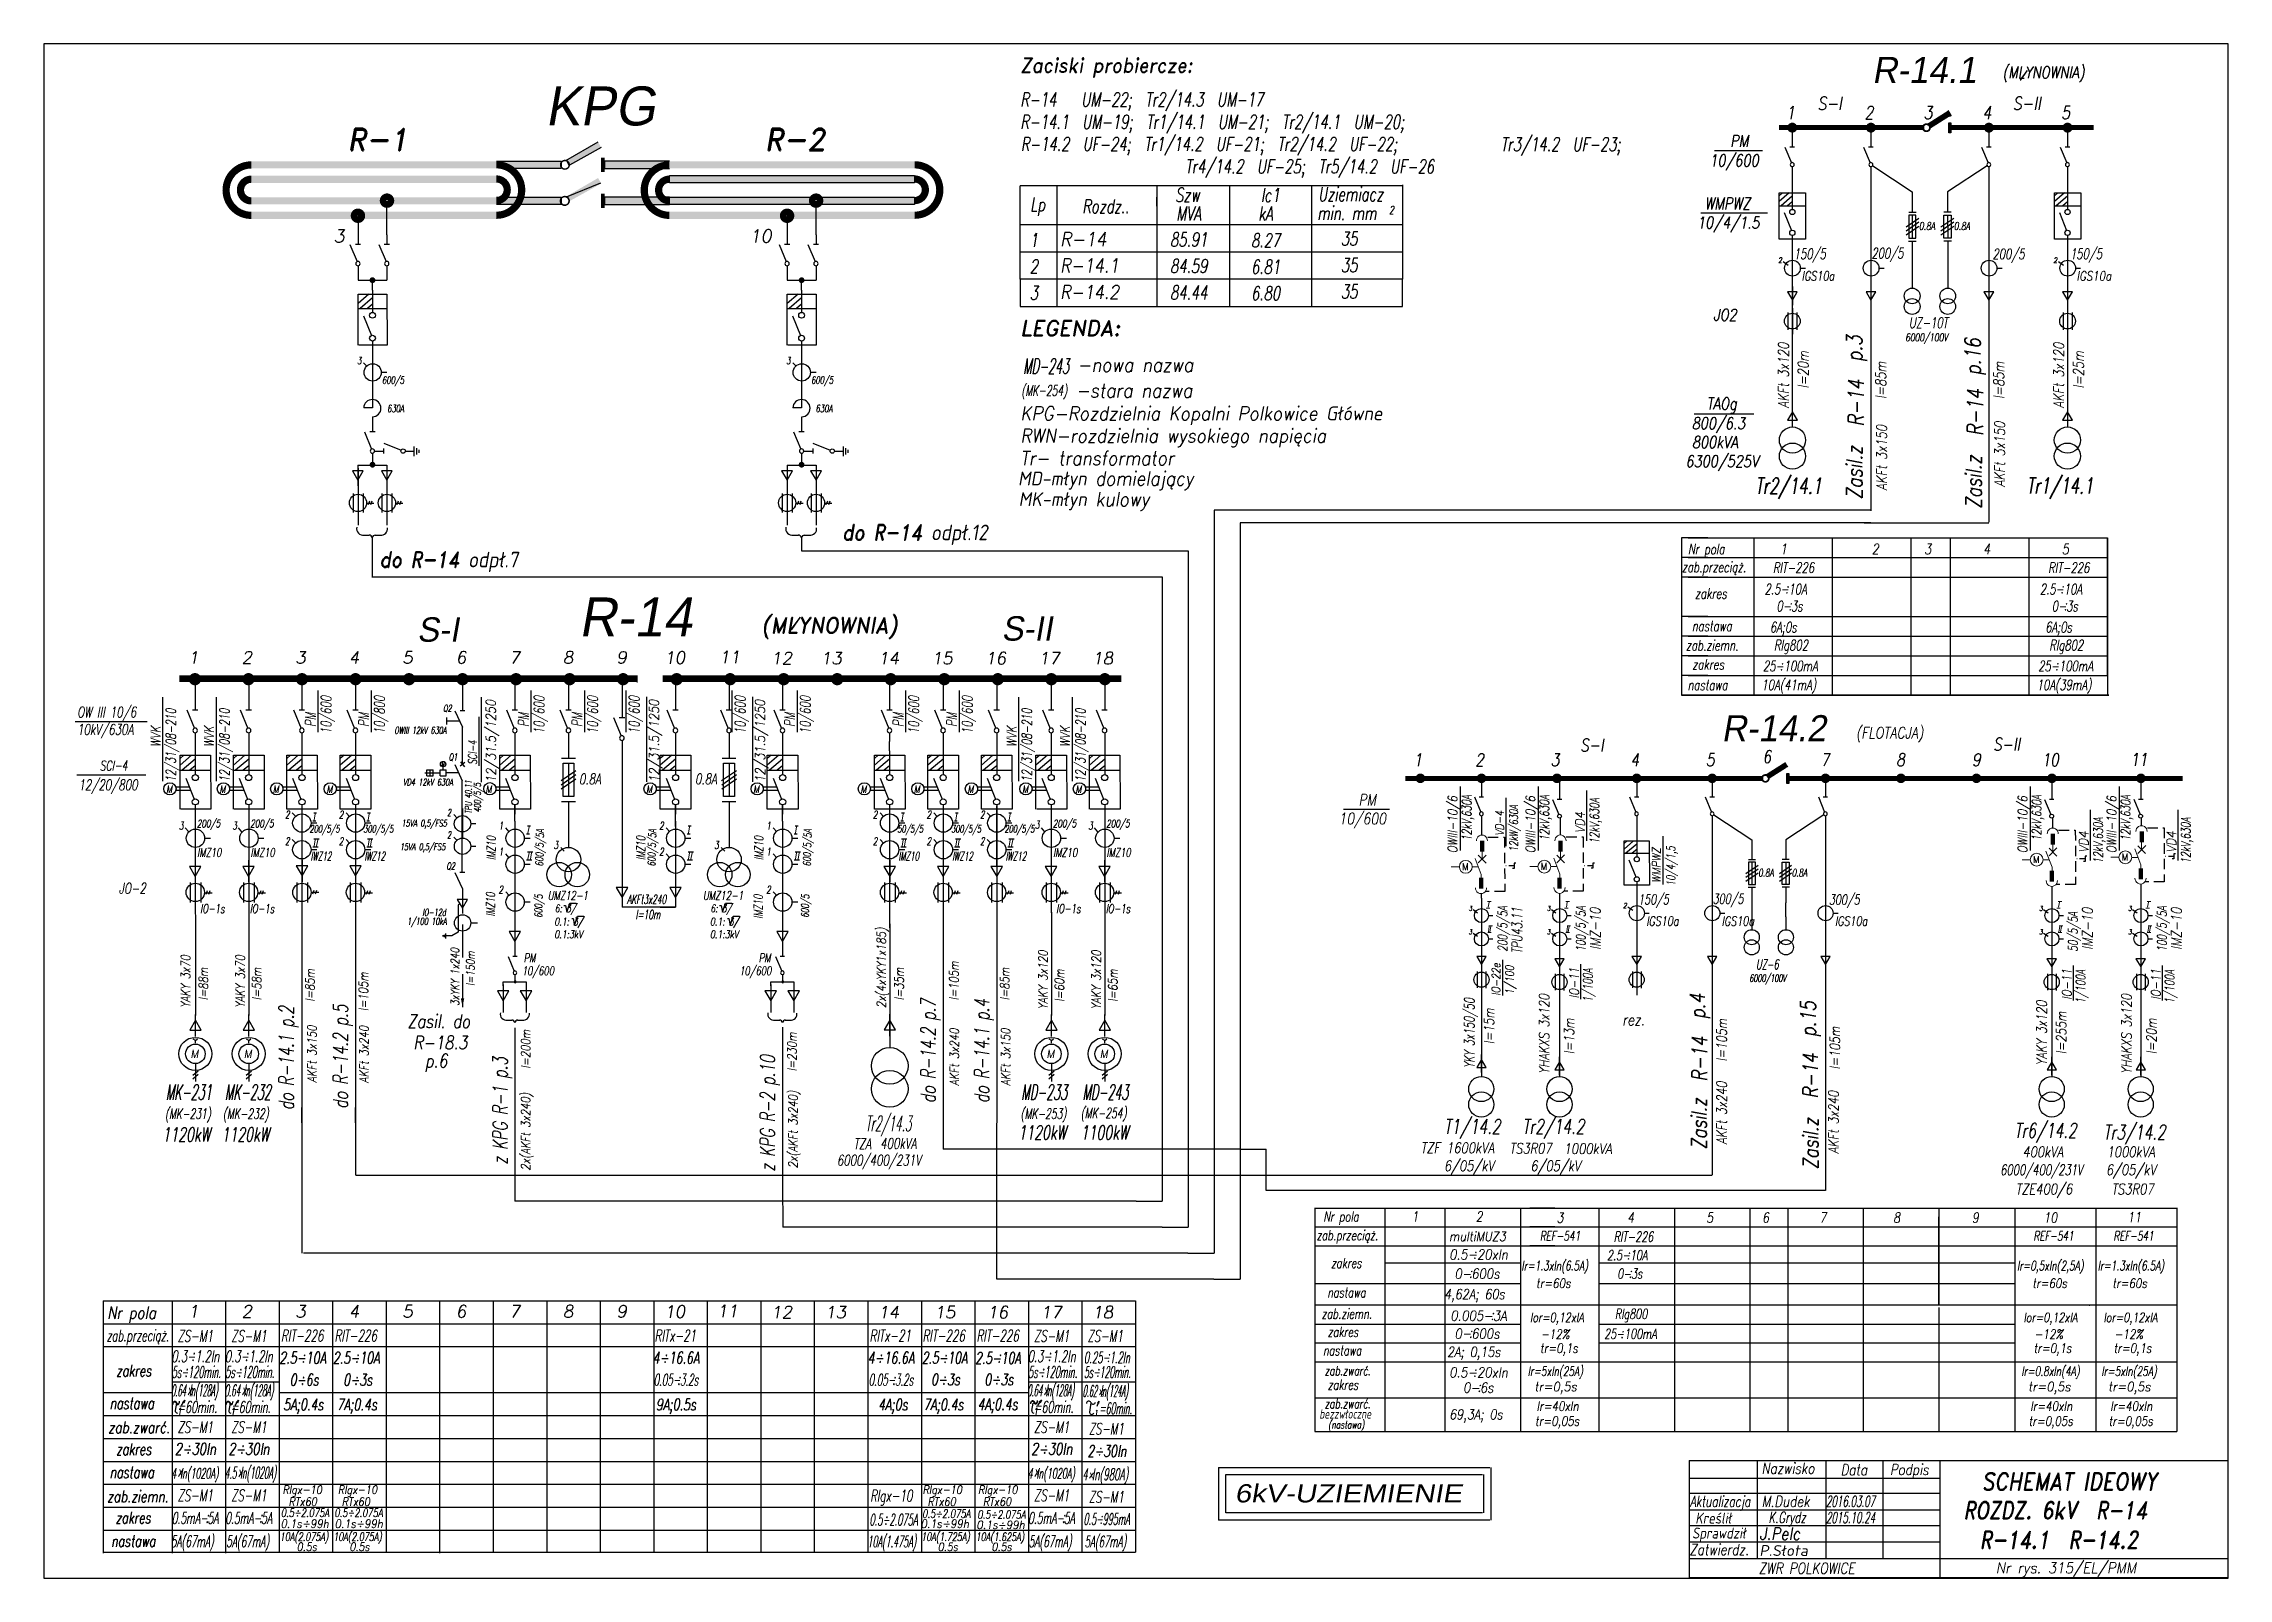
# Model space of a CAD drawing. Header units: millimetres. Extents: x 0 to 420, y 0 to 295.
import ezdxf
from ezdxf.enums import TextEntityAlignment as Align

# ---------------------------------------------------------------- set-up
doc = ezdxf.new("R2010")
doc.units = ezdxf.units.MM
doc.linetypes.add('DASHED', pattern=[0.75, 0.5, -0.25])
doc.linetypes.add('HIDDEN', pattern=[9.525, 6.35, -3.175])
for name, color, linetype in [('ALICJA', 7, 'Continuous'), ('LINIE', 7, 'Continuous'), ('STYKI', 7, 'Continuous')]:
    doc.layers.add(name, color=color, linetype=linetype)
doc.styles.add('ROMAND', font='romand', dxfattribs={"width": 0.7, "oblique": 10, "height": 3.5})
doc.styles.add('ROMANS', font='romans', dxfattribs={"width": 0.7, "oblique": 10, "height": 3.8})
doc.styles.add('TECHNIC', font='te______.pfb', dxfattribs={"oblique": 10, "height": 12})

msp = doc.modelspace()

# ---------------------------------------------------------------- texts
at = {"color": 7, "oblique": 10}
for s, height, style, width, p in [('Zaciski probiercze:', 2.8, 'ROMAND', 0.9, (187.75, 289.47)), ('(MLYNOWNIA)', 2.268, 'ROMAND', 0.8, (376.57, 288.36)), ('R-14   UM-22;  Tr2/14.3  UM-17', 2.66, 'ROMANS', 0.7, (187.75, 282.94)), ('R-14.1  UM-19;  Tr1/14.1  UM-21;  Tr2/14.1  UM-20;                                                           ', 2.66, 'ROMANS', 0.7, (187.75, 278.64)), ('1', 2.52, 'ROMAND', 0.8, (334.92, 280.49)), ('S-I', 2.52, 'ROMAND', 0.8, (341.02, 282.27)), ('2', 2.52, 'ROMAND', 0.8, (350.04, 280.49)), ('3', 2.52, 'ROMAND', 0.8, (361.38, 280.49)), ('4', 2.52, 'ROMAND', 0.8, (372.72, 280.49)), ('S-II', 2.52, 'ROMAND', 0.8, (378.55, 282.27)), ('5', 2.52, 'ROMAND', 0.8, (387.84, 280.49)), ('Tr3/14.2  UF-23;', 2.66, 'ROMANS', 0.7, (280.11, 274.34)), ('PM', 2.268, 'ROMAND', 0.8, (324.22, 275.18)), ('10/600', 2.268, 'ROMAND', 0.8, (320.24, 271.41)), ('Lp', 2.66, 'ROMANS', 0.7, (189.66, 262.79)), ('Rozdz..     ', 2.66, 'ROMANS', 0.7, (199.66, 262.41)), ('Szw', 2.66, 'ROMANS', 0.7, (217.52, 264.62)), ('Ic1', 2.66, 'ROMANS', 0.7, (233.98, 264.57)), ('Uziemiacz', 2.66, 'ROMANS', 0.7, (244.99, 264.76)), ('WMPWZ', 2.268, 'ROMAND', 0.8, (319.31, 263.14)), ('MVA', 2.66, 'ROMANS', 0.7, (217.7, 261.03)), ('kA', 2.66, 'ROMANS', 0.7, (233.48, 261.02)), ('min. mm', 2.66, 'ROMANS', 0.7, (244.82, 261.11)), ('2', 1.56, 'ROMANS', 0.7, (258.66, 262.23)), ('10/4/1.5', 2.268, 'ROMAND', 0.8, (317.88, 259.47)), ('0.8A', 1.512, 'ROMANS', 0.7, (360.51, 259.2)), ('0.8A', 1.512, 'ROMANS', 0.7, (367.23, 259.2)), ('1', 2.66, 'ROMANS', 0.7, (189.55, 255.94)), ('R-14', 2.66, 'ROMANS', 0.9, (195.41, 256.1)), ('85.91', 2.66, 'ROMANS', 0.7, (216.54, 256.03)), ('8.27', 2.66, 'ROMANS', 0.7, (232.12, 255.86)), ('35', 2.66, 'ROMANS', 0.7, (249.37, 256.19)), ('2', 2.66, 'ROMANS', 0.7, (189.55, 250.86)), ('R-14.1', 2.66, 'ROMANS', 0.85, (195.41, 251.02)), ('84.59', 2.66, 'ROMANS', 0.7, (216.54, 250.94)), ('6.81', 2.66, 'ROMANS', 0.7, (232.12, 250.78)), ('35', 2.66, 'ROMANS', 0.7, (249.37, 251.1)), ('2', 1.01, 'ROMANS', 0.8, (333.44, 252.87)), ('150/5', 2.016, 'ROMANS', 0.7, (336.46, 253.61)), ('200/5', 2.016, 'ROMANS', 0.7, (351.39, 253.74)), ('200/5', 2.016, 'ROMANS', 0.7, (374.67, 253.57)), ('2', 1.01, 'ROMANS', 0.8, (386.36, 252.87)), ('150/5', 2.016, 'ROMANS', 0.7, (389.57, 253.61)), ('3', 2.66, 'ROMANS', 0.7, (189.55, 245.77)), ('R-14.2', 2.66, 'ROMANS', 0.85, (195.41, 245.93)), ('84.44', 2.66, 'ROMANS', 0.7, (216.54, 245.85)), ('6.80', 2.66, 'ROMANS', 0.7, (232.12, 245.69)), ('35', 2.66, 'ROMANS', 0.7, (249.37, 246.02)), ('IGS10a', 1.8, 'ROMAND', 0.75, (338, 249.45)), ('IGS10a', 1.8, 'ROMAND', 0.8, (390.85, 249.45)), ('JO2', 2.268, 'ROMAND', 0.8, (320.99, 241.72)), ('6000/100V', 1.512, 'ROMAND', 0.7, (357.89, 237.81)), ('UZ-10T', 2.016, 'ROMAND', 0.7, (358.58, 240.33)), ('3', 1.39, 'ROMANS', 0.7, (60.24, 233.37)), ('600/5', 1.386, 'ROMANS', 0.7, (65.04, 229.64)), ('3', 1.39, 'ROMANS', 0.7, (142.74, 233.37)), ('600/5', 1.386, 'ROMANS', 0.7, (147.54, 229.64)), ('-nowa nazwa', 2.66, 'ROMANS', 0.9, (198.73, 231.95)), ('-stara nazwa', 2.66, 'ROMANS', 0.9, (198.47, 226.98)), ('TAOg', 2.268, 'ROMAND', 0.8, (319.67, 224.69)), ('630A', 1.386, 'ROMANS', 0.7, (66.02, 224.18)), ('630A', 1.386, 'ROMANS', 0.7, (148.39, 224.18)), ('KPG-Rozdzielnia Kopalni Polkowice Główne', 2.66, 'ROMANS', 0.9, (187.75, 222.61)), ('800/6.3', 2.268, 'ROMAND', 0.8, (316.85, 220.89)), ('RWN-rozdzielnia wysokiego napięcia', 2.66, 'ROMANS', 0.9, (187.75, 218.31)), ('800kVA', 2.268, 'ROMAND', 0.8, (316.9, 217.26)), ('Tr- transformator', 2.66, 'ROMANS', 0.9, (187.75, 214)), ('6300/525V', 2.268, 'ROMAND', 0.8, (315.65, 213.59)), ('MD-młyn domielający', 2.66, 'ROMANS', 0.9, (187.32, 210.09)), ('Tr2/14.1', 3.024, 'ROMAND', 0.7, (329.07, 208.49)), ('Tr1/14.1', 3.024, 'ROMAND', 0.7, (381.25, 208.53)), ('MK-młyn kulowy', 2.66, 'ROMANS', 0.9, (187.44, 206.12)), ('do R-14 odpł.12', 2.996, 'ROMAND', 0.85, (153.53, 199.55)), ('Nr pola', 2.016, 'ROMANS', 0.7, (316.13, 196.86)), ('1', 2.02, 'ROMAND', 0.8, (333.79, 196.85)), ('2', 2.02, 'ROMAND', 0.8, (351.43, 196.85)), ('3', 2.02, 'ROMAND', 0.8, (361.51, 196.85)), ('4', 2.02, 'ROMAND', 0.8, (372.85, 196.85)), ('5', 2.02, 'ROMAND', 0.8, (387.97, 196.85)), ('do R-14 odpł.7', 2.996, 'ROMAND', 0.85, (64.56, 194.33)), ('zab.przeciąż.', 2.016, 'ROMANS', 0.7, (314.95, 193.41)), ('RIT-226', 2.016, 'ROMANS', 0.7, (332.45, 193.27)), ('RIT-226', 2.016, 'ROMANS', 0.7, (385.37, 193.27)), ('zakres', 2.016, 'ROMANS', 0.7, (317.47, 188.3)), ('2.5-10A', 2.016, 'ROMANS', 0.7, (330.85, 189.13)), (':', 2.02, 'ROMANS', 0.7, (334.83, 189.32)), ('2.5-10A', 2.016, 'ROMANS', 0.7, (383.77, 189.13)), (':', 2.02, 'ROMANS', 0.7, (387.75, 189.32)), ('(MLYNOWNIA)', 3.0608, 'ROMAND', 0.95, (138.06, 181.66)), (' 0-3s', 2.016, 'ROMANS', 0.7, (332.17, 185.87)), (':', 2.02, 'ROMANS', 0.7, (335.47, 186.05)), (' 0-3s', 2.016, 'ROMANS', 0.7, (385.09, 185.87)), (':', 2.02, 'ROMANS', 0.7, (388.39, 186.05)), ('nastawa', 2.016, 'ROMANS', 0.7, (316.87, 182.05)), ('6A;0s', 2.016, 'ROMANS', 0.7, (331.88, 181.82)), ('6A;0s', 2.016, 'ROMANS', 0.7, (384.8, 181.82)), ('zab.ziemn.', 2.016, 'ROMANS', 0.7, (315.71, 178.33)), ('zakres', 2.016, 'ROMANS', 0.7, (316.94, 174.67)), ('RIg802', 2.016, 'ROMANS', 0.7, (332.67, 178.36)), ('RIg802', 2.016, 'ROMANS', 0.7, (385.59, 178.36)), ('nastawa', 2.016, 'ROMANS', 0.7, (316.05, 170.72)), ('25-100mA', 2.016, 'ROMANS', 0.7, (330.54, 174.36)), ('10A(41mA)', 2.016, 'ROMANS', 0.7, (330.26, 170.73)), (':', 2.02, 'ROMANS', 0.7, (333.79, 174.53)), ('25-100mA', 2.016, 'ROMANS', 0.7, (383.46, 174.36)), ('10A(39mA)', 2.016, 'ROMANS', 0.7, (383.18, 170.73)), (':', 2.02, 'ROMANS', 0.7, (386.71, 174.53)), ('OW III 10/6', 2.058, 'ROMAND', 0.7, (6.43, 165.49)), ('10kV/630A', 2.058, 'ROMAND', 0.7, (6.43, 162.16)), ('Q2', 1.31, 'ROMANS', 0.7, (76.78, 166.6)), ('(FLOTACJA)', 2.177, 'ROMAND', 0.8, (348.4, 161.45)), ('OWIII 12kV 630A', 1.3098, 'ROMANS', 0.7, (67.41, 162.34)), ('S-I', 2.419, 'ROMAND', 0.8, (295.4, 158.96)), ('S-II', 2.419, 'ROMAND', 0.8, (374.8, 159.13)), ('M', 0.672, 'ROMANS', 0.8, (76.44, 156.21)), ('Q1', 1.31, 'ROMANS', 0.7, (77.88, 157.22)), ('1', 2.42, 'ROMAND', 0.8, (263.36, 156.15)), ('2', 2.42, 'ROMAND', 0.8, (275.22, 156.15)), ('3', 2.42, 'ROMAND', 0.8, (289.73, 156.15)), ('4', 2.42, 'ROMAND', 0.8, (305.05, 156.15)), ('5', 2.42, 'ROMAND', 0.8, (319.57, 156.15)), ('6', 2.42, 'ROMAND', 0.8, (330.46, 156.73)), ('7', 2.42, 'ROMAND', 0.8, (341.64, 156.15)), ('8', 2.42, 'ROMAND', 0.8, (356.15, 156.15)), ('9', 2.42, 'ROMAND', 0.8, (370.72, 156.15)), ('10', 2.419, 'ROMAND', 0.8, (384.11, 156.15)), ('11', 2.419, 'ROMAND', 0.8, (401.15, 156.19)), ('12/20/800', 2.058, 'ROMAND', 0.7, (6.69, 151.48)), ('M', 1.41, 'ROMANS', 0.8, (23.53, 151.02)), ('M', 1.41, 'ROMANS', 0.8, (33.8, 151.02)), ('M', 1.41, 'ROMANS', 0.8, (44.06, 151.02)), ('M', 1.41, 'ROMANS', 0.8, (54.35, 151.02)), ('VD4 12kV 630A', 1.3098, 'ROMANS', 0.7, (69.08, 152.38)), ('M', 1.41, 'ROMANS', 0.8, (84.97, 151.02)), ('M', 1.41, 'ROMANS', 0.8, (84.97, 151.02)), ('0.8A', 2.058, 'ROMAND', 0.7, (102.91, 152.63)), ('M', 1.41, 'ROMANS', 0.8, (115.83, 151.02)), ('0.8A', 2.058, 'ROMAND', 0.7, (125.22, 152.63)), ('M', 1.41, 'ROMANS', 0.8, (136.42, 151.02)), ('M', 1.41, 'ROMANS', 0.8, (157.02, 151.02)), ('M', 1.41, 'ROMANS', 0.8, (167.31, 151.02)), ('M', 1.41, 'ROMANS', 0.8, (177.6, 151.02)), ('M', 1.41, 'ROMANS', 0.8, (188.1, 151.02)), ('M', 1.41, 'ROMANS', 0.8, (198.37, 151.02)), ('2', 1.47, 'ROMANS', 0.7, (46.4, 146.07)), ('2', 1.47, 'ROMANS', 0.7, (56.75, 146.07)), ('2', 1.31, 'ROMANS', 0.7, (77.55, 146.53)), ('2', 1.47, 'ROMANS', 0.7, (159.41, 146.07)), ('2', 1.47, 'ROMANS', 0.7, (169.75, 146.07)), ('2', 1.47, 'ROMANS', 0.7, (180.01, 146.07)), ('10/600', 2.177, 'ROMAND', 0.8, (248.96, 144.95)), ('PM', 2.177, 'ROMAND', 0.8, (252.78, 148.57)), ('3', 1.47, 'ROMANS', 0.7, (25.99, 143.93)), ('200/5', 1.47, 'ROMANS', 0.7, (29.44, 144.36)), ('3', 1.47, 'ROMANS', 0.7, (36.26, 143.93)), ('200/5', 1.47, 'ROMANS', 0.7, (39.71, 144.36)), ('200/5/5', 1.4, 'ROMANS', 0.6, (51.12, 143.35)), ('I', 1.2, 'ROMANS', 0.7, (51.85, 145.75)), ('300/5/5', 1.4, 'ROMANS', 0.6, (61.46, 143.35)), ('I', 1.2, 'ROMANS', 0.7, (62.2, 145.75)), ('15VA 0,5/FS5', 1.3098, 'ROMANS', 0.7, (68.79, 144.5)), ('2', 1.31, 'ROMANS', 0.7, (77.55, 142.22)), ('1', 1.47, 'ROMANS', 0.7, (87.45, 143.93)), ('I', 1.2, 'ROMANS', 0.7, (92.94, 143.25)), ('2', 1.47, 'ROMANS', 0.7, (118.32, 143.93)), ('I', 1.2, 'ROMANS', 0.7, (123.81, 143.25)), ('1', 1.47, 'ROMANS', 0.7, (138.9, 143.93)), ('I', 1.2, 'ROMANS', 0.7, (144.39, 143.25)), ('50/5/5', 1.4, 'ROMANS', 0.6, (164.12, 143.35)), ('I', 1.2, 'ROMANS', 0.7, (164.86, 145.75)), ('300/5/5', 1.4, 'ROMANS', 0.6, (174.46, 143.35)), ('I', 1.2, 'ROMANS', 0.7, (175.19, 145.75)), ('200/5/5', 1.4, 'ROMANS', 0.6, (184.72, 143.35)), ('I', 1.2, 'ROMANS', 0.7, (185.46, 145.75)), ('3', 1.47, 'ROMANS', 0.7, (190.56, 144.14)), ('200/5', 1.47, 'ROMANS', 0.7, (194.01, 144.36)), ('3', 1.47, 'ROMANS', 0.7, (200.82, 143.93)), ('200/5', 1.47, 'ROMANS', 0.7, (204.27, 144.36)), ('IMZ10', 1.68, 'ROMAND', 0.7, (29.51, 138.68)), ('IMZ10', 1.68, 'ROMAND', 0.7, (39.77, 138.68)), ('2', 1.47, 'ROMANS', 0.7, (46.4, 140.96)), ('IWZ12', 1.68, 'ROMAND', 0.6, (51.33, 137.97)), ('I', 1.2, 'ROMANS', 0.7, (51.85, 140.76)), ('I', 1.2, 'ROMANS', 0.7, (52.32, 140.76)), ('2', 1.47, 'ROMANS', 0.7, (56.75, 140.96)), ('IWZ12', 1.68, 'ROMAND', 0.6, (61.67, 137.97)), ('I', 1.2, 'ROMANS', 0.7, (62.2, 140.76)), ('I', 1.2, 'ROMANS', 0.7, (62.67, 140.76)), ('15VA 0,5/FS5', 1.3098, 'ROMANS', 0.7, (68.49, 139.96)), ('1', 1.47, 'ROMANS', 0.7, (87.45, 138.93)), ('I', 1.2, 'ROMANS', 0.7, (92.94, 138.26)), ('I', 1.2, 'ROMANS', 0.7, (93.41, 138.26)), ('3', 1.47, 'ROMANS', 0.7, (98.03, 140.2)), ('2', 1.47, 'ROMANS', 0.7, (118.32, 138.93)), ('I', 1.2, 'ROMANS', 0.7, (123.81, 138.26)), ('I', 1.2, 'ROMANS', 0.7, (124.28, 138.26)), ('3', 1.47, 'ROMANS', 0.7, (128.9, 140.2)), ('1', 1.47, 'ROMANS', 0.7, (138.9, 138.93)), ('I', 1.2, 'ROMANS', 0.7, (144.39, 138.26)), ('I', 1.2, 'ROMANS', 0.7, (144.86, 138.26)), ('2', 1.47, 'ROMANS', 0.7, (159.41, 140.96)), ('IMZ10', 1.68, 'ROMAND', 0.6, (164.33, 137.97)), ('I', 1.2, 'ROMANS', 0.7, (164.86, 140.76)), ('I', 1.2, 'ROMANS', 0.7, (165.33, 140.76)), ('2', 1.47, 'ROMANS', 0.7, (169.75, 140.96)), ('IWZ12', 1.68, 'ROMAND', 0.6, (174.67, 137.97)), ('I', 1.2, 'ROMANS', 0.7, (175.19, 140.76)), ('I', 1.2, 'ROMANS', 0.7, (175.66, 140.76)), ('2', 1.47, 'ROMANS', 0.7, (180.01, 140.96)), ('IWZ12', 1.68, 'ROMAND', 0.6, (184.93, 137.97)), ('I', 1.2, 'ROMANS', 0.7, (185.46, 140.76)), ('I', 1.2, 'ROMANS', 0.7, (185.93, 140.76)), ('IMZ10', 1.68, 'ROMAND', 0.7, (194.07, 138.68)), ('IMZ10', 1.68, 'ROMAND', 0.7, (204.34, 138.68)), ('Q2', 1.31, 'ROMANS', 0.7, (77.43, 136.26)), ('0.8A', 1.452, 'ROMANS', 0.7, (329.62, 134.91)), ('0.8A', 1.452, 'ROMANS', 0.7, (336.07, 134.91)), ('JO-2', 2.058, 'ROMAND', 0.7, (14.45, 131.62)), ('2', 1.47, 'ROMANS', 0.7, (87.45, 131.64)), ('UMZ12-1', 1.7, 'ROMAND', 0.7, (96.9, 130.4)), ('AKFt3x240', 1.764, 'ROMANS', 0.6, (112.16, 129.65)), ('UMZ12-1', 1.7, 'ROMAND', 0.7, (126.73, 130.4)), ('2', 1.47, 'ROMANS', 0.7, (138.9, 131.64)), ('150/5', 1.935, 'ROMANS', 0.7, (306.53, 129.54)), ('300/5', 1.935, 'ROMANS', 0.7, (320.87, 129.66)), ('300/5', 1.935, 'ROMANS', 0.7, (343.21, 129.5)), ('IO-1s', 1.68, 'ROMAND', 0.7, (30.09, 127.89)), ('IO-1s', 1.68, 'ROMAND', 0.7, (39.63, 127.89)), ('1/100 10kA', 1.31, 'ROMANS', 0.7, (69.87, 125.63)), ('IO-12d', 1.31, 'ROMANS', 0.7, (72.8, 127.37)), ('0.1: 3/', 1.47, 'ROMANS', 0.75, (98.17, 125.5)), ('6: 3/', 1.47, 'ROMANS', 0.75, (98.24, 128.04)), ('l=10m', 1.764, 'ROMANS', 0.6, (113.81, 126.72)), ('0.1: 3/', 1.47, 'ROMANS', 0.75, (128.1, 125.5)), ('6: 3/', 1.47, 'ROMANS', 0.75, (128.17, 128.04)), ('IO-1s', 1.68, 'ROMAND', 0.7, (194.66, 127.89)), ('IO-1s', 1.68, 'ROMAND', 0.7, (204.19, 127.89)), ('3', 0.898, 'ROMANS', 0.8, (273.95, 128.31)), ('-', 1, 'ROMAND', 0.8, (277.12, 128.4)), ('-', 1, 'ROMAND', 0.8, (277.38, 129.69)), ('I', 1, 'ROMAND', 0.8, (277.54, 128.99)), ('3', 0.898, 'ROMANS', 0.8, (289, 128.31)), ('-', 1, 'ROMAND', 0.8, (292.17, 128.4)), ('-', 1, 'ROMAND', 0.8, (292.43, 129.69)), ('I', 1, 'ROMAND', 0.8, (292.59, 128.99)), ('2', 0.968, 'ROMANS', 0.8, (303.63, 128.83)), ('IGS10a', 1.8, 'ROMAND', 0.75, (308.08, 125.45)), ('IGS10a', 1.8, 'ROMAND', 0.75, (322.6, 125.45)), ('IGS10a', 1.8, 'ROMAND', 0.75, (344.37, 125.45)), ('3', 0.898, 'ROMANS', 0.8, (383.62, 128.31)), ('-', 1, 'ROMAND', 0.8, (386.79, 128.4)), ('-', 1, 'ROMAND', 0.8, (387.06, 129.69)), ('I', 1, 'ROMAND', 0.8, (387.22, 128.99)), ('3', 0.898, 'ROMANS', 0.8, (400.74, 128.31)), ('-', 1, 'ROMAND', 0.8, (403.91, 128.4)), ('-', 1, 'ROMAND', 0.8, (404.17, 129.69)), ('I', 1, 'ROMAND', 0.8, (404.33, 128.99)), ('0.1:3kV', 1.47, 'ROMANS', 0.75, (98.17, 123.06)), ('0.1:3kV', 1.47, 'ROMANS', 0.75, (128.1, 123.06)), ('3', 0.898, 'ROMANS', 0.8, (273.95, 123.81)), ('-', 1, 'ROMAND', 0.8, (277.39, 123.7)), ('II', 1, 'ROMAND', 0.8, (277.6, 124.29)), ('-', 1, 'ROMAND', 0.8, (277.6, 124.98)), ('3', 0.898, 'ROMANS', 0.8, (289, 123.81)), ('-', 1, 'ROMAND', 0.8, (292.44, 123.7)), ('II', 1, 'ROMAND', 0.8, (292.65, 124.29)), ('-', 1, 'ROMAND', 0.8, (292.65, 124.98)), ('3', 0.898, 'ROMANS', 0.8, (383.62, 123.81)), ('-', 1, 'ROMAND', 0.8, (387.06, 123.7)), ('II', 1, 'ROMAND', 0.8, (387.28, 124.29)), ('-', 1, 'ROMAND', 0.8, (387.28, 124.98)), ('3', 0.898, 'ROMANS', 0.8, (400.74, 123.81)), ('-', 1, 'ROMAND', 0.8, (404.18, 123.7)), ('II', 1, 'ROMAND', 0.8, (404.39, 124.29)), ('-', 1, 'ROMAND', 0.8, (404.39, 124.98)), ('10/600', 1.68, 'ROMAND', 0.7, (91.95, 115.93)), ('PM', 1.68, 'ROMAND', 0.7, (92.28, 118.43)), ('10/600', 1.68, 'ROMAND', 0.7, (133.73, 115.93)), ('PM', 1.68, 'ROMAND', 0.7, (137.47, 118.43)), ('UZ-6', 1.935, 'ROMAND', 0.6, (329.18, 117.05)), ('6000/100V', 1.452, 'ROMAND', 0.6, (327.9, 114.64)), ('Zasil. do', 2.586, 'ROMAND', 0.8, (69.92, 105.79)), ('rez.', 2.177, 'ROMAND', 0.8, (303.47, 106.26)), ('R-18.3', 2.586, 'ROMAND', 0.8, (71.07, 101.69)), ('p.6', 2.586, 'ROMAND', 0.8, (73.29, 98.21)), ('T1/14.2', 2.822, 'ROMAND', 0.7, (269.23, 85.44)), ('Tr2/14.2', 2.822, 'ROMAND', 0.7, (284.26, 85.44)), ('TZA', 2.058, 'ROMAND', 0.7, (155.72, 82.51)), ('400kVA', 2.058, 'ROMAND', 0.7, (160.83, 82.58)), ('Tr6/14.2', 2.822, 'ROMAND', 0.7, (378.89, 84.67)), ('Tr3/14.2', 2.822, 'ROMAND', 0.7, (396, 84.33)), ('6000/400/231V', 2.058, 'ROMAND', 0.7, (152.5, 79.33)), ('TZF', 2.021, 'ROMAND', 0.8, (264.73, 81.73)), ('TZF', 2.021, 'ROMAND', 0.8, (264.73, 81.73)), ('6/05/kV', 2.021, 'ROMAND', 0.8, (269.21, 78.28)), ('1600kVA', 2.021, 'ROMAND', 0.8, (269.66, 81.73)), ('TS3R07', 2.021, 'ROMAND', 0.8, (281.82, 81.64)), ('6/05/kV', 2.021, 'ROMAND', 0.8, (285.83, 78.28)), ('1000kVA', 2.021, 'ROMAND', 0.8, (292.25, 81.59)), ('6000/400/231V', 2.0208, 'ROMAND', 0.7, (376.14, 77.51)), ('400kVA', 2.021, 'ROMAND', 0.8, (380.45, 80.96)), ('6/05/kV', 2.021, 'ROMAND', 0.8, (396.48, 77.52)), ('1000kVA', 2.021, 'ROMAND', 0.8, (396.64, 80.97)), ('TZE400/6', 2.021, 'ROMAND', 0.8, (379.13, 73.81)), ('TS3R07', 2.021, 'ROMAND', 0.8, (397.55, 73.81)), ('Nr pola', 1.949, 'ROMAND', 0.7, (246.03, 68.57)), ('1', 1.94, 'ROMAND', 0.8, (262.99, 68.57)), ('2', 1.94, 'ROMAND', 0.8, (275.3, 68.57)), ('2', 1.94, 'ROMAND', 0.8, (275.3, 68.57)), ('3', 1.94, 'ROMAND', 0.8, (290.85, 68.34)), ('4', 1.94, 'ROMAND', 0.8, (304.43, 68.37)), ('5', 1.94, 'ROMAND', 0.8, (319.63, 68.37)), ('6', 1.94, 'ROMAND', 0.8, (330.37, 68.37)), ('7', 1.94, 'ROMAND', 0.8, (341.39, 68.37)), ('8', 1.94, 'ROMAND', 0.8, (355.57, 68.37)), ('9', 1.94, 'ROMAND', 0.8, (370.69, 68.37)), ('10', 1.935, 'ROMAND', 0.8, (384.46, 68.37)), ('11', 1.935, 'ROMAND', 0.8, (400.6, 68.46)), ('zab.przeciąż.', 1.9354, 'ROMANS', 0.7, (244.69, 64.98)), ('multiMUZ3', 1.796, 'ROMANS', 0.87, (270.19, 64.82)), ('multiMUZ3', 1.796, 'ROMANS', 0.87, (270.19, 64.82)), ('0.5-20xIn', 1.935, 'ROMANS', 0.85, (270.21, 61.28)), ('0.5-20xIn', 1.935, 'ROMANS', 0.85, (270.21, 61.28)), ('REF-541', 1.796, 'ROMANS', 0.7, (287.65, 64.91)), ('2.5-10A', 1.935, 'ROMANS', 0.7, (300.55, 61.15)), ('RIT-226', 1.935, 'ROMANS', 0.7, (301.85, 64.7)), ('REF-541', 1.796, 'ROMANS', 0.7, (382.54, 64.91)), ('REF-541', 1.796, 'ROMANS', 0.7, (397.92, 64.91)), ('zakres', 1.935, 'ROMANS', 0.7, (247.48, 59.63)), (' 0-600s', 1.935, 'ROMANS', 0.85, (270.1, 57.6)), (' 0-600s', 1.935, 'ROMANS', 0.85, (270.1, 57.6)), (':', 1.94, 'ROMANS', 0.85, (273.98, 57.78)), (':', 1.94, 'ROMANS', 0.85, (273.98, 57.78)), (':', 1.94, 'ROMANS', 0.7, (274.83, 61.46)), (':', 1.94, 'ROMANS', 0.7, (274.83, 61.46)), ('Ir=1.3xIn(6.5A)', 1.8, 'ROMANS', 0.7, (284.12, 59.2)), (' 0-3s', 1.935, 'ROMANS', 0.7, (301.58, 57.6)), (':', 1.94, 'ROMANS', 0.7, (304.38, 61.32)), (':', 1.94, 'ROMANS', 0.7, (304.74, 57.78)), ('Ir=0,5xIn(2,5A)', 1.8, 'ROMANS', 0.7, (379.38, 59.2)), ('Ir=1.3xIn(6.5A)', 1.8, 'ROMANS', 0.7, (394.88, 59.2)), ('nastawa', 1.935, 'ROMANS', 0.7, (246.78, 53.99)), (' 4,62A; 60s', 1.9354, 'ROMANS', 0.82, (268.16, 53.66)), (' 4,62A; 60s', 1.9354, 'ROMANS', 0.82, (268.16, 53.66)), ('tr=60s', 1.8, 'ROMANS', 0.8, (286.89, 55.82)), ('tr=60s', 1.8, 'ROMANS', 0.8, (382.31, 55.82)), ('tr=60s', 1.8, 'ROMANS', 0.8, (397.69, 55.82)), ('Nr pola', 2.352, 'ROMAND', 0.8, (12.22, 49.88)), ('zab.ziemn.', 1.935, 'ROMANS', 0.7, (245.67, 49.9)), ('0.005-3A', 1.935, 'ROMANS', 0.85, (270.44, 49.51)), ('0.005-3A', 1.935, 'ROMANS', 0.85, (270.44, 49.51)), (':', 1.94, 'ROMANS', 0.7, (278.21, 49.68)), (':', 1.94, 'ROMANS', 0.7, (278.21, 49.68)), ('Ior=0,12xIA', 1.8, 'ROMANS', 0.75, (285.73, 49.26)), ('RIg800', 1.935, 'ROMANS', 0.7, (302.05, 49.87)), ('Ior=0,12xIA', 1.8, 'ROMANS', 0.75, (380.62, 49.26)), ('Ior=0,12xIA', 1.8, 'ROMANS', 0.75, (396, 49.26)), ('ZS-M1', 2.234, 'ROMANS', 0.65, (25.73, 45.46)), ('ZS-M1', 2.234, 'ROMANS', 0.65, (36.02, 45.46)), ('RIT-226', 2.234, 'ROMANS', 0.65, (45.63, 45.53)), ('RIT-226', 2.234, 'ROMANS', 0.65, (55.92, 45.53)), ('RITx-21', 2.234, 'ROMANS', 0.65, (117.45, 45.53)), ('RITx-21', 2.234, 'ROMANS', 0.65, (158.78, 45.53)), ('RIT-226', 2.234, 'ROMANS', 0.65, (168.95, 45.53)), ('RIT-226', 2.234, 'ROMANS', 0.65, (179.33, 45.53)), ('ZS-M1', 2.234, 'ROMANS', 0.65, (190.37, 45.46)), ('ZS-M1', 2.234, 'ROMANS', 0.65, (200.66, 45.46)), ('zakres', 1.935, 'ROMANS', 0.7, (246.85, 46.4)), (' 0-600s', 1.935, 'ROMANS', 0.85, (270.1, 46.07)), (' 0-600s', 1.935, 'ROMANS', 0.85, (270.1, 46.07)), (':', 1.94, 'ROMANS', 0.85, (273.98, 46.25)), (':', 1.94, 'ROMANS', 0.85, (273.98, 46.25)), ('-12%', 1.8, 'ROMANS', 0.8, (287.81, 46.02)), ('25-100mA', 1.935, 'ROMANS', 0.7, (300.01, 46.03)), (':', 1.94, 'ROMANS', 0.7, (303.14, 46.19)), ('-12%', 1.8, 'ROMANS', 0.8, (382.7, 46.02)), ('-12%', 1.8, 'ROMANS', 0.8, (398.08, 46.02)), ('0.3-1.2In', 2.234, 'ROMANS', 0.63, (24.54, 41.56)), (':', 2.23, 'ROMANS', 0.7, (28.37, 41.81)), ('0.3-1.2In', 2.234, 'ROMANS', 0.63, (34.83, 41.56)), (':', 2.23, 'ROMANS', 0.7, (38.66, 41.81)), ('2.5-10A', 2.234, 'ROMANS', 0.7, (45.29, 41.28)), (':', 2.23, 'ROMANS', 0.7, (49.58, 41.48)), ('2.5-10A', 2.234, 'ROMANS', 0.7, (55.58, 41.28)), (':', 2.23, 'ROMANS', 0.7, (59.87, 41.48)), ('4-16.6A', 2.234, 'ROMANS', 0.7, (117.06, 41.28)), (':', 2.23, 'ROMANS', 0.7, (119.14, 41.48)), ('4-16.6A', 2.234, 'ROMANS', 0.7, (158.39, 41.28)), (':', 2.23, 'ROMANS', 0.7, (160.48, 41.48)), ('2.5-10A', 2.234, 'ROMANS', 0.68, (168.81, 41.28)), (':', 2.23, 'ROMANS', 0.7, (172.93, 41.42)), ('2.5-10A', 2.234, 'ROMANS', 0.68, (179.07, 41.23)), (':', 2.23, 'ROMANS', 0.7, (183.36, 41.48)), ('0.3-1.2In', 2.234, 'ROMANS', 0.63, (189.18, 41.56)), (':', 2.23, 'ROMANS', 0.7, (193.01, 41.81)), ('0.25-1.2In', 2.212, 'ROMANS', 0.54, (199.99, 41.35)), (':', 2.21, 'ROMANS', 0.7, (204.34, 41.59)), ('nastawa', 1.935, 'ROMANS', 0.7, (245.95, 42.84)), ('  2A; 0,15s', 1.9354, 'ROMANS', 0.82, (267.62, 42.57)), ('  2A; 0,15s', 1.9354, 'ROMANS', 0.82, (267.62, 42.57)), ('tr=0,1s', 1.8, 'ROMANS', 0.8, (287.65, 43.34)), ('tr=0,1s', 1.8, 'ROMANS', 0.8, (382.55, 43.34)), ('tr=0,1s', 1.8, 'ROMANS', 0.8, (397.93, 43.34)), ('zakres', 2.234, 'ROMANS', 0.7, (13.9, 38.8)), ('5s-120min.', 2.234, 'ROMANS', 0.52, (24.61, 38.55)), (':', 2.23, 'ROMANS', 0.7, (27.03, 38.74)), ('5s-120min.', 2.234, 'ROMANS', 0.52, (34.9, 38.55)), (':', 2.23, 'ROMANS', 0.7, (37.32, 38.74)), ('0-6s', 2.234, 'ROMANS', 0.7, (47.29, 37.05)), (':', 2.23, 'ROMANS', 0.7, (49.4, 37.21)), ('0-3s', 2.234, 'ROMANS', 0.7, (57.58, 37.05)), (':', 2.23, 'ROMANS', 0.7, (59.69, 37.21)), ('0.05-3.2s', 2.234, 'ROMANS', 0.55, (117.26, 37.05)), (':', 2.23, 'ROMANS', 0.7, (121.77, 37.21)), ('0.05-3.2s', 2.234, 'ROMANS', 0.55, (158.59, 37.05)), (':', 2.23, 'ROMANS', 0.7, (163.11, 37.21)), ('0-3s', 2.234, 'ROMANS', 0.7, (170.58, 37.1)), (':', 2.23, 'ROMANS', 0.7, (172.73, 37.27)), ('0-3s', 2.234, 'ROMANS', 0.7, (180.85, 37.1)), (':', 2.23, 'ROMANS', 0.7, (182.88, 37.29)), ('5s-120min.', 2.234, 'ROMANS', 0.52, (189.25, 38.55)), (':', 2.23, 'ROMANS', 0.7, (191.67, 38.74)), ('5s-120min.', 2.212, 'ROMANS', 0.5, (199.99, 38.53)), (':', 2.21, 'ROMANS', 0.7, (202.31, 38.72)), ('zab.zwarć.', 1.8, 'ROMANS', 0.7, (246.24, 39)), ('zakres', 1.935, 'ROMANS', 0.7, (246.85, 36.25)), ('0.5-20xIn', 1.935, 'ROMANS', 0.85, (270.21, 38.61)), ('0.5-20xIn', 1.935, 'ROMANS', 0.85, (270.21, 38.61)), (':', 1.94, 'ROMANS', 0.7, (274.83, 38.78)), (':', 1.94, 'ROMANS', 0.7, (274.83, 38.78)), ('Ir=5xIn(25A)', 1.8, 'ROMANS', 0.7, (285.31, 38.92)), ('Ir=0.8xIn(4A)', 1.8, 'ROMANS', 0.7, (380.24, 38.92)), ('Ir=5xIn(25A)', 1.8, 'ROMANS', 0.7, (395.62, 38.92)), ('nastawa', 2.234, 'ROMANS', 0.7, (12.67, 32.53)), ('0.64 In(128A)', 2.2344, 'ROMANS', 0.43, (24.46, 34.99)), ('~', 2.23, 'ROMANS', 0.7, (24.51, 32.77)), ('  =60min.', 2.234, 'ROMANS', 0.6, (23.86, 31.81)), ('x', 2, 'ROMANS', 0.65, (27.6, 35.27)), ('0.64 In(128A)', 2.2344, 'ROMANS', 0.45, (34.75, 34.99)), ('~', 2.23, 'ROMANS', 0.7, (34.8, 32.77)), ('  =60min.', 2.234, 'ROMANS', 0.6, (34.15, 31.81)), ('x', 2, 'ROMANS', 0.65, (38.06, 35.27)), ('5A;0.4s', 2.234, 'ROMANS', 0.7, (46.05, 32.29)), ('7A;0.4s', 2.234, 'ROMANS', 0.7, (56.34, 32.29)), ('9A;0.5s', 2.234, 'ROMANS', 0.7, (117.69, 32.29)), ('4A;0s', 2.234, 'ROMANS', 0.7, (160.39, 32.29)), ('7A;0.4s', 2.234, 'ROMANS', 0.7, (169.11, 32.29)), ('4A;0.4s', 2.234, 'ROMANS', 0.7, (179.52, 32.34)), ('0.64 In(128A)', 2.2344, 'ROMANS', 0.43, (189.08, 34.99)), ('~', 2.23, 'ROMANS', 0.7, (189.45, 32.89)), ('  =60min.', 2.234, 'ROMANS', 0.6, (188.5, 31.81)), ('x', 2, 'ROMANS', 0.65, (192.22, 35.27)), ('0.62 In(124A)', 2.2121, 'ROMANS', 0.42, (199.74, 34.89)), ('x', 1.51, 'ROMANS', 0.8, (202.8, 35.26)), ('=60min.', 2.212, 'ROMANS', 0.5, (202.91, 31.56)), ('zab.zwarć.', 1.8, 'ROMANS', 0.7, (246.24, 32.67)), (' 0-6s', 1.935, 'ROMANS', 0.85, (271.75, 35.68)), (' 0-6s', 1.935, 'ROMANS', 0.85, (271.75, 35.68)), (':', 1.94, 'ROMANS', 0.85, (275.64, 35.86)), (':', 1.94, 'ROMANS', 0.85, (275.64, 35.86)), ('tr=0,5s', 1.8, 'ROMANS', 0.9, (286.56, 35.95)), ('Ir=40xIn', 1.8, 'ROMANS', 0.8, (287.02, 32.18)), ('tr=0,5s', 1.8, 'ROMANS', 0.9, (381.49, 35.95)), ('Ir=40xIn', 1.8, 'ROMANS', 0.8, (381.92, 32.18)), ('tr=0,5s', 1.8, 'ROMANS', 0.9, (396.87, 35.95)), ('Ir=40xIn', 1.8, 'ROMANS', 0.8, (397.3, 32.18)), ('ZS-M1', 2.234, 'ROMANS', 0.65, (25.73, 27.94)), ('1', 1.5, 'ROMANS', 0.7, (25.61, 31.3)), ('1', 1.5, 'ROMANS', 0.7, (25.6, 31.3)), ('ZS-M1', 2.234, 'ROMANS', 0.65, (36.02, 27.94)), ('1', 1.5, 'ROMANS', 0.7, (35.9, 31.3)), ('1', 1.5, 'ROMANS', 0.7, (35.89, 31.3)), ('ZS-M1', 2.234, 'ROMANS', 0.65, (190.37, 27.94)), ('1', 1.5, 'ROMANS', 0.7, (190.24, 31.3)), ('1', 1.5, 'ROMANS', 0.7, (190.25, 31.3)), ('ZS-M1', 2.212, 'ROMANS', 0.65, (200.91, 27.64)), ('1', 1.12, 'ROMANS', 0.8, (201.91, 31.21)), ('bezzwłoczne', 1.8, 'ROMANS', 0.7, (245.25, 30.7)), ('(nastawa)', 1.5, 'ROMANS', 0.7, (246.94, 28.78)), (' 69,3A; 0s', 1.935, 'ROMANS', 0.82, (269.12, 30.54)), (' 69,3A; 0s', 1.935, 'ROMANS', 0.82, (269.12, 30.54)), ('tr=0,05s', 1.8, 'ROMANS', 0.8, (286.7, 29.33)), ('tr=0,05s', 1.8, 'ROMANS', 0.8, (381.59, 29.33)), ('tr=0,05s', 1.8, 'ROMANS', 0.8, (396.97, 29.33)), ('zakres', 2.234, 'ROMANS', 0.7, (13.9, 23.69)), ('2-30In', 2.234, 'ROMANS', 0.73, (25.2, 23.76)), (':', 2.23, 'ROMANS', 0.7, (27.45, 24.01)), ('2-30In', 2.234, 'ROMANS', 0.73, (35.49, 23.76)), (':', 2.23, 'ROMANS', 0.7, (37.74, 24.01)), ('2-30In', 2.234, 'ROMANS', 0.73, (189.84, 23.76)), (':', 2.23, 'ROMANS', 0.7, (192.09, 24.01)), ('2-30In', 2.212, 'ROMANS', 0.7, (200.64, 23.36)), ('nastawa', 2.234, 'ROMANS', 0.7, (12.67, 19.27)), ('4 In(1020A)', 2, 'ROMANS', 0.56, (24.52, 19.17)), ('4.5 In(1020A)', 2.2344, 'ROMANS', 0.47, (34.81, 19.17)), ('4 In(1020A)', 2, 'ROMANS', 0.56, (189.16, 19.17)), ('4 In(980A)', 2.212, 'ROMANS', 0.55, (199.7, 18.87)), (':', 2.21, 'ROMANS', 0.7, (202.66, 23.61)), ('Nazwisko', 2.107, 'ROMANS', 0.8, (330.26, 20.09)), ('Data', 2.107, 'ROMANS', 0.8, (345.46, 19.81)), ('Podpis', 2.107, 'ROMANS', 0.8, (354.94, 19.86)), ('ZS-M1', 2.234, 'ROMANS', 0.65, (25.73, 14.81)), ('x', 2, 'ROMANS', 0.65, (25.76, 19.56)), ('ZS-M1', 2.234, 'ROMANS', 0.65, (36.02, 14.81)), ('x', 2, 'ROMANS', 0.65, (37.33, 19.51)), ('RIgx-10', 1.588, 'ROMANS', 0.85, (45.92, 16.23)), ('RIgx-10', 1.588, 'ROMANS', 0.85, (56.55, 16.23)), ('RIgx-10', 2.234, 'ROMANS', 0.65, (158.87, 14.75)), ('RIgx-10', 1.588, 'ROMANS', 0.85, (168.98, 16.23)), ('RIgx-10', 1.588, 'ROMANS', 0.85, (179.64, 16.23)), ('ZS-M1', 2.234, 'ROMANS', 0.65, (190.37, 14.81)), ('x', 2, 'ROMANS', 0.65, (190.4, 19.56)), ('x', 1.51, 'ROMANS', 0.8, (200.93, 19.24)), ('6kV-UZIEMIENIE', 3.5, 'TECHNIC', 1.2, (228.97, 14.59)), ('SCHEMAT IDEOWY ', 3.36, 'ROMAND', 0.85, (372.59, 16.93)), ('zakres', 2.234, 'ROMANS', 0.7, (13.79, 10.53)), ('0.5mA-5A', 2.234, 'ROMANS', 0.58, (24.61, 10.48)), ('0.5mA-5A', 2.234, 'ROMANS', 0.58, (34.9, 10.48)), ('RTx60', 1.588, 'ROMANS', 0.85, (47.08, 13.95)), (':', 1.59, 'ROMANS', 0.85, (48.48, 11.95)), ('RTx60', 1.588, 'ROMANS', 0.85, (57.29, 13.95)), (':', 1.59, 'ROMANS', 0.85, (58.8, 11.95)), ('RTx60', 1.588, 'ROMANS', 0.85, (169.91, 13.95)), (':', 1.59, 'ROMANS', 0.85, (171.83, 11.74)), ('RTx60', 1.588, 'ROMANS', 0.85, (180.57, 13.95)), (':', 1.59, 'ROMANS', 0.85, (182.44, 11.61)), ('0.5mA-5A', 2.234, 'ROMANS', 0.58, (189.25, 10.48)), ('ZS-M1', 2.212, 'ROMANS', 0.65, (200.91, 14.54)), ('Aktualizacja', 2.1067, 'ROMANS', 0.7, (316.48, 13.73)), ('Kreślił', 2.107, 'ROMANS', 0.8, (317.53, 10.51)), ('M.Dudek', 2.107, 'ROMANS', 0.8, (330.27, 13.73)), ('K.Grydz', 2.107, 'ROMANS', 0.68, (331.6, 10.64)), ('2016.03.07', 2.107, 'ROMANS', 0.58, (342.67, 13.75)), ('2015.10.24', 2.107, 'ROMANS', 0.58, (342.67, 10.63)), ('ROZDZ. 6kV  R-14 ', 3.36, 'ROMAND', 0.8, (369.1, 11.4)), ('5A(67mA)', 2.234, 'ROMANS', 0.56, (24.44, 5.98)), (':', 2.23, 'ROMANS', 0.7, (31.1, 10.68)), ('5A(67mA)', 2.234, 'ROMANS', 0.56, (35.09, 5.98)), (':', 2.23, 'ROMANS', 0.7, (41.39, 10.68)), (':', 1.59, 'ROMANS', 0.85, (50.21, 9.9)), (':', 1.59, 'ROMANS', 0.85, (60.61, 9.9)), (':', 2.23, 'ROMANS', 0.7, (161.54, 10.35)), (':', 1.59, 'ROMANS', 0.85, (173.33, 9.87)), (':', 1.59, 'ROMANS', 0.85, (183.96, 9.59)), ('5A(67mA)', 2.234, 'ROMANS', 0.56, (189.38, 5.98)), (':', 2.23, 'ROMANS', 0.7, (195.74, 10.68)), ('0.5-995mA', 2.212, 'ROMANS', 0.51, (199.91, 10.3)), ('5A(67mA)', 2.212, 'ROMANS', 0.55, (200.11, 5.96)), (':', 2.21, 'ROMANS', 0.7, (202.94, 10.49)), ('Sprawdził', 2.107, 'ROMANS', 0.8, (316.92, 7.64)), ('   R-14.1  R-14.2', 3.36, 'ROMAND', 0.8, (366.22, 5.71)), ('nastawa', 2.234, 'ROMANS', 0.7, (12.95, 6.06)), ('0.5s', 1.588, 'ROMANS', 0.85, (48.64, 5.27)), ('0.5s', 1.588, 'ROMANS', 0.85, (58.78, 5.27)), ('0.5s', 1.588, 'ROMANS', 0.85, (171.88, 5.25)), ('0.5s', 1.588, 'ROMANS', 0.85, (182.22, 5.25)), ('Zatwierdz.', 2.107, 'ROMANS', 0.8, (316.41, 4.47)), ('ZWR POLKOWICE', 2.1067, 'ROMANS', 0.8, (329.7, 0.88)), ('Nr rys. 315/EL/PMM', 2.1056, 'ROMANS', 0.9, (375.32, 0.96))]:
    msp.add_text(s, height=height, dxfattribs=dict(at, style=style, width=width)).set_placement(p)
for s, height, style, p in [('R-14.1', 5, 'TECHNIC', (351.51, 287.46)), ('KPG', 7.5, 'TECHNIC', (96.42, 279.28)), ('R-1', 4.2, 'ROMAND', (58.41, 274.47)), ('R-2', 4.2, 'ROMAND', (138.62, 274.47)), ('3', 2.49, 'ROMAND', (55.71, 256.78)), ('10', 2.495, 'ROMAND', (135.69, 256.78)), ('LEGENDA:', 2.996, 'ROMAND', (187.75, 238.82)), ('S-I', 4.704, 'TECHNIC', (71.77, 180.03)), ('R-14', 7.5, 'TECHNIC', (102.87, 181.05)), ('S-II', 4.704, 'TECHNIC', (184.13, 180.24)), ('1    ', 2.352, 'ROMAND', (27.78, 175.84)), ('2', 2.35, 'ROMAND', (38.07, 175.84)), ('3', 2.35, 'ROMAND', (48.36, 175.84)), ('4', 2.35, 'ROMAND', (58.65, 175.84)), ('5', 2.35, 'ROMAND', (68.94, 175.84)), ('6', 2.35, 'ROMAND', (79.23, 175.84)), ('7', 2.35, 'ROMAND', (89.52, 175.84)), ('8', 2.35, 'ROMAND', (99.81, 175.84)), ('9', 2.35, 'ROMAND', (110.1, 175.84)), ('10', 2.352, 'ROMAND', (119.31, 175.79)), ('11', 2.352, 'ROMAND', (129.86, 175.91)), ('12', 2.352, 'ROMAND', (139.84, 175.7)), ('13', 2.352, 'ROMAND', (149.39, 175.7)), ('14', 2.352, 'ROMAND', (160.42, 175.7)), ('15', 2.352, 'ROMAND', (170.71, 175.7)), ('16', 2.352, 'ROMAND', (181, 175.7)), ('17', 2.352, 'ROMAND', (191.29, 175.7)), ('18', 2.352, 'ROMAND', (201.58, 175.7)), ('R-14.2', 5, 'TECHNIC', (322.56, 160.92)), ('M', 1.53, 'ROMANS', (28.2, 100.07)), ('M', 1.53, 'ROMANS', (38.45, 100.07)), ('M', 1.53, 'ROMANS', (192.76, 100.07)), ('M', 1.53, 'ROMANS', (203.02, 100.07)), ('1    ', 2.352, 'ROMAND', (27.78, 50.13)), ('2', 2.35, 'ROMAND', (38.07, 50.13)), ('3', 2.35, 'ROMAND', (48.36, 50.13)), ('4', 2.35, 'ROMAND', (58.65, 50.13)), ('5', 2.35, 'ROMAND', (68.94, 50.13)), ('6', 2.35, 'ROMAND', (79.23, 50.13)), ('7', 2.35, 'ROMAND', (89.52, 50.13)), ('8', 2.35, 'ROMAND', (99.81, 50.13)), ('9', 2.35, 'ROMAND', (110.1, 50.13)), ('10', 2.352, 'ROMAND', (119.31, 50.08)), ('11', 2.352, 'ROMAND', (129.45, 50.19)), ('12', 2.352, 'ROMAND', (139.84, 49.99)), ('13', 2.352, 'ROMAND', (150.22, 49.99)), ('14', 2.352, 'ROMAND', (160.42, 49.99)), ('15', 2.352, 'ROMAND', (171.23, 49.99)), ('16', 2.352, 'ROMAND', (181.39, 49.99)), ('17', 2.352, 'ROMAND', (191.68, 49.99)), ('18', 2.352, 'ROMAND', (201.58, 49.99))]:
    msp.add_text(s, height=height, dxfattribs=dict(at, style=style)).set_placement(p)
for s, height, rotation, style, width, p in [('AKFt 3x120', 2.016, 90, 'ROMANS', 0.8, (335.5, 224.94)), ('l=20m', 2.016, 90, 'ROMANS', 0.8, (339.28, 228.72)), ('p.3', 3.024, 90, 'ROMAND', 0.8, (349.59, 233.86)), ('p.16', 3.024, 90, 'ROMAND', 0.8, (372.37, 231.23)), ('AKFt 3x120', 2.016, 90, 'ROMANS', 0.8, (388.41, 224.94)), ('l=25m', 2.016, 90, 'ROMANS', 0.8, (392.2, 228.72)), ('l=85m', 2.016, 90, 'ROMANS', 0.8, (354.21, 226.69)), ('l=85m', 2.016, 90, 'ROMANS', 0.8, (376.89, 226.69)), ('R-14', 3.024, 90, 'ROMAND', 0.8, (349.93, 221.41)), ('R-14', 3.024, 90, 'ROMAND', 0.8, (372.85, 219.58)), ('AKFt 3x150', 2.016, 90, 'ROMANS', 0.8, (354.36, 209.12)), ('AKFt 3x150', 2.016, 90, 'ROMANS', 0.8, (377.04, 209.77)), ('Zasil.z', 3.024, 90, 'ROMAND', 0.8, (349.62, 207.41)), ('Zasil.z', 3.024, 90, 'ROMAND', 0.8, (372.54, 205.57)), ('10/600', 2, 90, 'ROMAND', 0.7, (55.29, 162.31)), ('10/800', 2, 90, 'ROMAND', 0.7, (65.54, 162.31)), ('10/600', 2, 90, 'ROMAND', 0.7, (96.24, 162.31)), ('10/600', 2, 90, 'ROMAND', 0.7, (106.53, 162.31)), ('10/600', 2, 90, 'ROMAND', 0.7, (114.52, 162.31)), ('10/600', 2, 90, 'ROMAND', 0.7, (134.9, 162.31)), ('10/600', 2, 90, 'ROMAND', 0.7, (147.42, 162.31)), ('10/600', 2, 90, 'ROMAND', 0.7, (168.27, 162.31)), ('10/600', 2, 90, 'ROMAND', 0.7, (178.56, 162.31)), ('WVK', 1.88, 90, 'ROMAND', 0.8, (22.45, 159.76)), ('12/31/08-210', 1.88, 90, 'ROMAND', 0.7, (25.39, 153.09)), ('WVK', 1.88, 90, 'ROMAND', 0.8, (32.72, 159.76)), ('12/31/08-210', 1.88, 90, 'ROMAND', 0.7, (35.71, 153.09)), ('PM', 2, 90, 'ROMAND', 0.7, (52.29, 163.66)), ('PM', 2, 90, 'ROMAND', 0.7, (62.53, 163.66)), ('PM', 2, 90, 'ROMAND', 0.7, (93.24, 163.66)), ('PM', 2, 90, 'ROMAND', 0.7, (103.53, 163.66)), ('PM', 2, 90, 'ROMAND', 0.7, (144.41, 163.66)), ('PM', 2, 90, 'ROMAND', 0.7, (165.27, 163.66)), ('PM', 2, 90, 'ROMAND', 0.7, (175.56, 163.66)), ('WVK', 1.88, 90, 'ROMAND', 0.8, (187.02, 159.76)), ('12/31/08-210', 1.88, 90, 'ROMAND', 0.7, (189.95, 153.09)), ('WVK', 1.88, 90, 'ROMAND', 0.8, (197.28, 159.76)), ('12/31/08-210', 1.88, 90, 'ROMAND', 0.7, (200.27, 153.09)), ('SCI-4', 1.65, 90, 'ROMAND', 0.7, (83.28, 156.36)), ('SCI-4', 1.882, 0.2084, 'ROMAND', 0.7, (10.78, 155.28)), ('TPU 40.11', 1.31, 90, 'ROMANS', 0.7, (82.31, 146.93)), ('400/5/5', 1.31, 90, 'ROMANS', 0.7, (84.04, 147.24)), ('OWIII-10/6', 1.8, 90, 'ROMAND', 0.8, (271.77, 139.37)), ('12kV,630A', 1.8, 90, 'ROMAND', 0.7, (274.47, 141.75)), ('VD-4', 1.65, 90, 'ROMAND', 0.8, (280.74, 142.73)), ('12kW/630A', 1.65, 90, 'ROMAND', 0.7, (283.44, 139.66)), ('OWIII-10/6', 1.8, 90, 'ROMAND', 0.8, (286.73, 139.37)), ('12kV,630A', 1.8, 90, 'ROMAND', 0.7, (289.42, 141.75)), ('VD4', 1.8, 90, 'ROMAND', 0.9, (296.27, 143.22)), ('12kV,630A', 1.8, 90, 'ROMAND', 0.7, (299.02, 141.16)), ('OWIII-10/6', 1.8, 90, 'ROMAND', 0.8, (381.36, 139.37)), ('12kV,630A', 1.8, 90, 'ROMAND', 0.7, (384.05, 141.75)), ('OWIII-10/6', 1.8, 90, 'ROMAND', 0.8, (398.47, 139.37)), ('12kV,630A', 1.8, 90, 'ROMAND', 0.7, (401.16, 141.75)), ('600/5/5A', 1.47, 88.6025, 'ROMANS', 0.7, (96.01, 136.82)), ('600/5/5A', 1.47, 88.6025, 'ROMANS', 0.7, (117.58, 136.82)), ('600/5/5A', 1.47, 88.6025, 'ROMANS', 0.7, (147.46, 136.82)), ('VD4', 1.8, 90, 'ROMAND', 0.9, (393.11, 139.48)), ('12kV,630A', 1.8, 90, 'ROMAND', 0.7, (395.87, 137.41)), ('VD4', 1.8, 90, 'ROMAND', 0.9, (409.95, 139.48)), ('12kV,630A', 1.8, 90, 'ROMAND', 0.7, (412.71, 137.41)), ('IMZ10', 1.68, 90, 'ROMAND', 0.7, (86.87, 138.04)), ('IMZ10', 1.68, 90, 'ROMAND', 0.7, (115.62, 138.04)), ('IMZ10', 1.68, 90, 'ROMAND', 0.7, (138.32, 138.04)), ('WMPWZ', 1.65, 90, 'ROMAND', 0.85, (310.86, 133.65)), ('10/4/1,5', 1.65, 90, 'ROMAND', 0.7, (313.64, 133.08)), ('IMZ10', 1.68, 90, 'ROMAND', 0.7, (86.76, 127.21)), ('600/5', 1.47, 88.6025, 'ROMANS', 0.7, (95.8, 126.93)), ('IMZ10', 1.68, 90, 'ROMAND', 0.7, (138.21, 126.79)), ('600/5', 1.47, 88.6025, 'ROMANS', 0.7, (147.06, 126.93)), ('200/5/5A', 1.796, 90, 'ROMANS', 0.7, (281.35, 120.45)), ('TPU43.11', 2, 90, 'ROMAND', 0.7, (284.25, 120.05)), ('100/5/5A', 1.796, 90, 'ROMANS', 0.7, (296.4, 120.45)), ('IMZ-10', 2, 90, 'ROMAND', 0.8, (299.29, 120.82)), ('50/5/5A', 1.796, 90, 'ROMANS', 0.7, (391.03, 120.45)), ('IMZ-10', 2, 90, 'ROMAND', 0.8, (393.92, 120.82)), ('100/5/5A', 1.796, 90, 'ROMANS', 0.7, (408.14, 120.45)), ('IMZ-10', 2, 90, 'ROMAND', 0.8, (411.03, 120.82)), ('2x(4xYKY1x185)', 1.764, 90, 'ROMANS', 0.8, (161.91, 109.61)), ('YAKY 3x70', 1.764, 90, 'ROMANS', 0.8, (28.15, 109.63)), ('YAKY 3x70', 1.764, 90, 'ROMANS', 0.8, (38.67, 109.63)), ('3xYKY 1x240', 1.5717, 90, 'ROMANS', 0.8, (79.85, 110.03)), ('l=150m', 1.572, 90, 'ROMANS', 0.8, (82.82, 113.86)), ('l=105m', 1.764, 90, 'ROMANS', 0.8, (175.87, 111.1)), ('YAKY 3x120', 1.764, 90, 'ROMANS', 0.8, (192.99, 109.33)), ('YAKY 3x120', 1.764, 90, 'ROMANS', 0.8, (203.24, 109.33)), ('IO-22e', 1.6, 90, 'ROMAND', 0.8, (280.03, 111.99)), ('1/100', 1.6, 90, 'ROMAND', 0.8, (282.65, 112.18)), ('l=88m', 1.764, 90, 'ROMANS', 0.8, (31.58, 111.1)), ('l=58m', 1.764, 90, 'ROMANS', 0.8, (41.83, 111.1)), ('l=85m', 1.764, 90, 'ROMANS', 0.8, (52.07, 110.85)), ('l=105m', 1.764, 90, 'ROMANS', 0.8, (62.36, 109.01)), ('l=35m', 1.764, 90, 'ROMANS', 0.8, (165.35, 111.1)), ('l=85m', 1.764, 90, 'ROMANS', 0.8, (185.64, 111.1)), ('l=60m', 1.764, 90, 'ROMANS', 0.8, (196.17, 110.8)), ('l=65m', 1.764, 90, 'ROMANS', 0.8, (206.43, 110.8)), ('IO-11', 1.8, 90, 'ROMAND', 0.8, (295.13, 111.46)), ('1/100A', 1.796, 90, 'ROMANS', 0.7, (297.77, 110.76)), ('IO-11', 1.8, 90, 'ROMAND', 0.8, (389.86, 111.2)), ('1/100A', 1.796, 90, 'ROMANS', 0.7, (392.51, 110.49)), ('IO-11', 1.8, 90, 'ROMAND', 0.8, (406.98, 111.2)), ('1/100A', 1.796, 90, 'ROMANS', 0.7, (409.62, 110.49)), ('do R-14.1 p.2', 2.8224, 90, 'ROMAND', 0.7, (48.06, 90.02)), ('do R-14.2 p.5', 2.8224, 90, 'ROMAND', 0.7, (58.48, 90.28)), ('do R-14.2 p.7', 2.8224, 90, 'ROMAND', 0.7, (171.46, 91.37)), ('do R-14.1 p.4', 2.8224, 90, 'ROMAND', 0.7, (181.75, 91.37)), ('YKY 3x150/50', 1.9354, 90, 'ROMANS', 0.7, (275.05, 98.06)), ('l=15m', 1.935, 90, 'ROMANS', 0.8, (278.84, 102.67)), ('YHAKXS 3x120', 1.9354, 90, 'ROMANS', 0.8, (289.43, 96.92)), ('p.4', 2.903, 90, 'ROMAND', 0.8, (319.39, 107.51)), ('p.15', 2.903, 90, 'ROMAND', 0.8, (340.67, 104.05)), ('YAKY 3x120', 1.935, 90, 'ROMANS', 0.8, (385.08, 98.58)), ('YHAKXS 3x120', 1.9354, 90, 'ROMANS', 0.8, (401.4, 96.92)), ('AKFt 3x150', 1.764, 90, 'ROMANS', 0.8, (52.45, 95.26)), ('AKFt 3x240', 1.764, 90, 'ROMANS', 0.8, (62.45, 95.19)), ('l=200m', 1.764, 90, 'ROMANS', 0.8, (93.55, 97.95)), ('AKFt 3x240', 1.764, 90, 'ROMANS', 0.8, (175.97, 94.67)), ('AKFt 3x150', 1.764, 90, 'ROMANS', 0.8, (185.83, 94.67)), ('l=13m', 1.935, 90, 'ROMANS', 0.8, (294.22, 100.73)), ('l=105m', 1.935, 90, 'ROMANS', 0.8, (323.57, 99.32)), ('l=105m', 1.935, 90, 'ROMANS', 0.8, (345.34, 97.81)), ('l=255m', 1.935, 90, 'ROMANS', 0.8, (388.85, 100.73)), ('l=20m', 1.935, 90, 'ROMANS', 0.8, (406.19, 100.73)), ('l=230m', 1.764, 90, 'ROMANS', 0.8, (144.74, 97.44)), ('R-14', 2.903, 90, 'ROMAND', 0.8, (319.79, 95.46)), ('z KPG R-1 p.3', 2.8224, 90, 'ROMAND', 0.7, (89.14, 79.55)), ('z KPG R-2 p.10', 2.8224, 90, 'ROMAND', 0.7, (140.59, 78.2)), ('R-14', 2.903, 90, 'ROMAND', 0.8, (341.11, 92.23)), ('2x(AKFt 3x240)', 1.764, 90, 'ROMANS', 0.8, (93.55, 78.37)), ('2x(AKFt 3x240)', 1.764, 90, 'ROMANS', 0.8, (144.94, 78.81)), ('Zasil.z', 2.903, 90, 'ROMAND', 0.8, (319.68, 82.42)), ('AKFt 3x240', 1.935, 90, 'ROMANS', 0.8, (323.57, 83.41)), ('AKFt 3x240', 1.935, 90, 'ROMANS', 0.8, (345.06, 81.61)), ('Zasil.z', 2.903, 90, 'ROMAND', 0.8, (341.17, 78.62))]:
    msp.add_text(s, height=height, rotation=rotation, dxfattribs=dict(at, style=style, width=width)).set_placement(p)
at = {"color": 6, "style": 'ROMAND', "oblique": 10}
for s, width, p, p2 in [('MD-243', 0.496063, (188.29, 231.56), (197.11, 231.56)), ('MK-231', 0.520661, (23.46, 91.99), (32.28, 91.99)), ('MK-232', 0.496063, (34.83, 91.99), (43.65, 91.99)), ('MD-233', 0.496063, (187.93, 91.99), (196.75, 91.99)), ('MD-243', 0.496063, (199.7, 91.99), (208.52, 91.99))]:
    msp.add_text(s, height=2.94, dxfattribs=dict(at, width=width)).set_placement(p, p2, align=Align.FIT)
at = {"color": 7, "oblique": 10}
for s, height, style, width, p, p2 in [('(MK-254)', 2, 'ROMAND', 0.597484, (187.96, 227.33), (196.78, 227.33)), ('(MK-231)', 2, 'ROMAND', 0.597484, (23.33, 88.31), (32.15, 88.31)), ('(MK-232)', 2, 'ROMAND', 0.597484, (34.45, 88.31), (43.27, 88.31)), ('Tr2/14.3', 2.94, 'ROMAND', 0.443662, (157.99, 85.95), (166.81, 85.95)), ('(MK-253)', 2, 'ROMAND', 0.597484, (187.8, 88.32), (196.62, 88.32)), ('(MK-254)', 2, 'ROMAND', 0.597484, (199.38, 88.45), (208.2, 88.45)), ('1120kW', 2.705, 'ROMAND', 0.580494, (22.8, 83.95), (32, 83.95)), ('1120kW', 2.705, 'ROMAND', 0.580494, (34.18, 83.95), (43.37, 83.95)), ('1120kW', 2.705, 'ROMAND', 0.580494, (187.36, 84.34), (196.56, 84.34)), ('1100kW', 2.705, 'ROMAND', 0.580494, (199.35, 84.34), (208.54, 84.34)), ('zab.zwarć.', 2.234, 'ROMANS', 0.697183, (12.39, 27.89), (24.26, 27.89)), ('zab.ziemn.', 2.234, 'ROMANS', 0.681124, (12.17, 14.62), (23.98, 14.62)), ('0.5-2.075A', 1.588, 'ROMANS', 0.670935, (45.6, 11.81), (54.88, 11.81)), ('0.5-2.075A', 1.588, 'ROMANS', 0.670935, (55.88, 11.81), (65.16, 11.81)), ('0.5-2.075A', 1.588, 'ROMANS', 0.670935, (168.89, 11.64), (178.17, 11.64)), ('0.5-2.075A', 1.588, 'ROMANS', 0.670935, (179.49, 11.47), (188.77, 11.47)), ('0.1s-99h', 1.588, 'ROMANS', 0.829602, (45.54, 9.7), (54.83, 9.7)), ('10A(2.075A)', 1.5876, 'ROMANS', 0.65044, (45.39, 7.21), (54.73, 7.21)), ('10A(2.075A)', 1.5876, 'ROMANS', 0.65044, (55.67, 7.21), (65.01, 7.21)), ('0.1s-99h', 1.588, 'ROMANS', 0.829602, (55.94, 9.7), (65.22, 9.7)), ('10A(1.475A)', 2.2344, 'ROMANS', 0.462155, (158.38, 5.96), (167.73, 5.96)), ('0.5-2.075A', 2.234, 'ROMANS', 0.476717, (158.74, 10.15), (168.02, 10.15)), ('0.1s-99h', 1.588, 'ROMANS', 0.829602, (168.6, 9.7), (177.89, 9.7)), ('10A(1.725A)', 1.5876, 'ROMANS', 0.65044, (168.71, 7.21), (178.05, 7.21)), ('0.1s-99h', 1.588, 'ROMANS', 0.829602, (179.32, 9.48), (188.6, 9.48)), ('10A(1.625A)', 1.5876, 'ROMANS', 0.65044, (179.17, 7.19), (188.51, 7.19))]:
    msp.add_text(s, height=height, dxfattribs=dict(at, style=style, width=width)).set_placement(p, p2, align=Align.FIT)
for s, height, rotation, style, width, p, p2 in [('12/31.5/1250', 1.8816, 90.2084, 'ROMAND', 0.758671, (86.95, 152.94), (86.89, 168.85)), ('12/31.5/1250', 1.8816, 90.2084, 'ROMAND', 0.758671, (118.32, 152.98), (118.26, 168.89)), ('12/31.5/1250', 1.8816, 90.2084, 'ROMAND', 0.758671, (138.7, 152.98), (138.64, 168.89)), ('zab.przeciąż.', 2.2344, 0.2664, 'ROMANS', 0.565645, (12.06, 45.52), (24.09, 45.57))]:
    msp.add_text(s, height=height, rotation=rotation, dxfattribs=dict(at, style=style, width=width)).set_placement(p, p2, align=Align.FIT)
at = {"color": 7, "lineweight": 0, "style": 'ROMAND', "width": 0.9}
for p in [(382.46, 137.52), (399.52, 137.98), (272.72, 136.15), (287.82, 136.19)]:
    msp.add_text('M', height=1.32, dxfattribs=at).set_placement(p)
at = {"color": 7, "style": 'ROMANS', "oblique": 10, "width": 0.8}
for s, height, p, p2 in [('J.Pelc', 2.34, (329.86, 7.41), (337.7, 7.41)), ('P.Słota  ', 2.078, (329.86, 4.3), (342.05, 4.3))]:
    msp.add_text(s, height=height, dxfattribs=at).set_placement(p, p2, align=Align.ALIGNED)
at = {"layer": 'ALICJA', "color": 7, "style": 'ROMANS', "oblique": 10, "width": 0.7}
for s, p in [('R-14.2  UF-24;  Tr1/14.2  UF-21;  Tr2/14.2  UF-22;                                                           ', (187.84, 274.38)), (' Tr4/14.2  UF-25;  Tr5/14.2  UF-26', (218.15, 270.08))]:
    msp.add_text(s, height=2.66, dxfattribs=at).set_placement(p)

# ---------------------------------------------------------------- blocks, each defined once
blk = doc.blocks.new('3')
at = {"color": 7}
blk.add_line((0, 8.61), (0, -2.22), dxfattribs=at)
blk.add_line((3.06, 3.05), (4.99, 3.05))
blk.add_circle((0.05, 3), 3)
blk = doc.blocks.new('*U6')
at = {"color": 0}
mesh = blk.add_polyface(dxfattribs=at)
corners = [(0, 0), (3.7, 6.5), (-3.8, 6.5)]
mesh.append_faces([[corners[k] for k in face] for face in [(0, 1, 2)]], dxfattribs={"color": 0})
blk = doc.blocks.new('5')
for p, q in [((-3.19, 0), (0, 0)), ((0, 0.92), (0, -0.86)), ((7.51, 0), (10.42, 0))]:
    blk.add_line(p, q)
blk.add_circle((6.76, 0.04), 0.75)
at = {"layer": 'STYKI'}
blk.add_line((0.07, 2.82), (6.07, 0.32), dxfattribs=at)
blk = doc.blocks.new('6')
at = {"color": 7}
blk.add_line((-0.47, 6.02), (-0.47, -1.14), dxfattribs=at)
at = {"xscale": 0.5, "yscale": 0.5, "zscale": 0.5}
blk.add_blockref('*U6', (-0.47, 0.77), dxfattribs=at)
blk = doc.blocks.new('8')
for p, q in [((-1.51, 6.04), (-1.51, -0.48)), ((1.96, 6.08), (1.96, -0.51))]:
    blk.add_line(p, q)
at = {"color": 7}
blk.add_line((0.21, 7.71), (0.21, -2.15), dxfattribs=at)
blk.add_circle((0.19, 2.81), 3)
blk = doc.blocks.new('1')
for p, q in [((-5, 0), (-5, 17.7)), ((-5, 17.7), (5, 17.7)), ((-1.23, 17.7), (-5, 14.38)), ((-3.74, 17.7), (-5, 16.54)), ((0, 19.09), (0, 11.32)), ((3.94, 17.7), (5, 17.7)), ((5, 17.7), (5.04, 0)), ((-5, 12.7), (5, 12.7)), ((0, 16.37), (-4.31, 12.7)), ((0, 14.18), (-1.78, 12.7)), ((-4.76, 0), (-5, 0)), ((5.04, 0), (-4.76, 0)), ((0, 1.39), (0, -1.61))]:
    blk.add_line(p, q)
for centre in [(0, 10.32), (0, 2.39)]:
    blk.add_circle(centre, 1)
at = {"layer": 'STYKI'}
blk.add_line((-3.11, 10.08), (-0.36, 3.31), dxfattribs=at)
blk = doc.blocks.new('4')
at = {"color": 7}
for p, q in [((0, 8.09), (0, 3.21)), ((0, 0.13), (0, -1.89))]:
    blk.add_line(p, q, dxfattribs=at)
blk.add_line((-0.01, 3.21), (-3.06, 3.21))
blk.add_arc((-0.07, 3.1), 3, 271.67669, 177.83549)
blk = doc.blocks.new('11')
for p, q in [((0, 16), (0, 14.23)), ((2.43, 10.05), (-2.43, 6.72)), ((-2.4, 5.45), (2.42, 8.81)), ((-2.4, 4.17), (2.38, 7.43)), ((-2.25, 14.23), (2.25, 14.23)), ((-0.2, 14.25), (-0.2, 14.23)), ((0, 12.49), (0, 1.6)), ((-2.25, 0), (2.25, 0)), ((0, 0), (0, -2.05))]:
    blk.add_line(p, q)
blk.add_lwpolyline([(-1.78, 1.6), (-1.78, 12.49), (1.78, 12.49), (1.78, 1.6)], close=True)

# ---------------------------------------------------------------- linework, layer by layer
for p, q in [((0, 295), (0, 0)), ((420, 295), (0, 295)), ((420, 0), (420, 295)), ((291.43, 153.47), (291.43, 149.77)), ((386.06, 153.47), (386.06, 149.77)), ((403.18, 153.48), (403.18, 149.78)), ((290.98, 149.77), (291.84, 149.77)), ((385.61, 149.77), (386.47, 149.77)), ((402.74, 149.78), (403.6, 149.78)), ((392.47, 138.81), (392.47, 137.82)), ((392.8, 138.81), (392.47, 138.81)), ((409.86, 139.27), (409.53, 139.27)), ((409.53, 139.26), (409.53, 138.28)), ((282.72, 136.46), (282.4, 136.46)), ((282.72, 137.44), (282.72, 136.46)), ((283.05, 137.44), (282.72, 137.44)), ((297.82, 136.49), (297.5, 136.49)), ((297.82, 137.48), (297.82, 136.49)), ((298.15, 137.48), (297.82, 137.48)), ((392.47, 137.82), (392.15, 137.82)), ((409.53, 138.28), (409.21, 138.28)), ((276.43, 130.77), (276.43, 131.64)), ((277.76, 127.42), (278.63, 127.42)), ((277.76, 122.93), (278.63, 122.93)), ((0, 0), (420, 0))]:
    msp.add_line(p, q)
at = {"color": 7}
for p, q in [((381.32, 289.84), (379.98, 288.08)), ((379.98, 288.08), (380.12, 288.08)), ((380.12, 288.08), (381.32, 289.77)), ((366.1, 282.13), (366.64, 281.18)), ((336.18, 279.34), (336.18, 276.34)), ((351.3, 279.34), (351.3, 276.34)), ((361.38, 279.41), (361.38, 278.3)), ((366.66, 281.14), (366.39, 280.99)), ((366.42, 279.38), (366.42, 278.27)), ((366.64, 281.18), (366.66, 281.14)), ((373.98, 279.34), (373.98, 276.34)), ((389.1, 279.34), (389.1, 276.34)), ((100.4, 272.55), (106.59, 276.11)), ((107.16, 275.04), (101.08, 271.65)), ((321.23, 274.44), (330.45, 274.44)), ((336.18, 276.34), (336.18, 275.17)), ((389.1, 276.34), (389.1, 275.17)), ((87.04, 272.41), (99.51, 272.41)), ((99.51, 271.03), (88.42, 271.03)), ((99.51, 272.41), (99.51, 271.03)), ((101.07, 271.63), (100.56, 272.6)), ((101.06, 271.53), (100.6, 272.51)), ((107.83, 272.41), (107.83, 271.03)), ((120.3, 272.41), (107.83, 272.41)), ((107.83, 271.03), (120.3, 271.03)), ((336.18, 271.42), (336.18, 263.13)), ((351.3, 271.3), (351.3, 244.84)), ((351.65, 271.55), (359.25, 266.53)), ((373.64, 271.55), (366.04, 266.53)), ((373.98, 271.3), (373.98, 244.84)), ((389.1, 271.42), (389.1, 263.13)), ((65.99, 258.24), (65.99, 264.72)), ((87.04, 265.48), (99.51, 265.48)), ((99.51, 265.48), (99.51, 264.1)), ((100.51, 265.58), (107.13, 268.25)), ((107.83, 265.48), (107.83, 264.1)), ((120.3, 265.48), (107.83, 265.48)), ((148.49, 258.24), (148.49, 264.72)), ((187.75, 267.77), (261.25, 267.77)), ((187.75, 251.9), (187.75, 267.65)), ((187.75, 249.75), (187.75, 265.5)), ((194.75, 267.77), (194.75, 246.77)), ((194.75, 265.5), (194.75, 244.5)), ((214, 267.77), (214, 246.77)), ((214, 263.75), (214, 265.5)), ((214, 265.5), (214, 244.5)), ((228, 267.65), (228, 246.65)), ((228, 265.5), (228, 244.5)), ((243.75, 267.65), (243.75, 246.65)), ((243.75, 265.5), (243.75, 244.5)), ((261.25, 267.9), (261.25, 252.15)), ((261.25, 265.5), (261.25, 249.75)), ((359.25, 266.55), (359.24, 262.61)), ((366.04, 266.55), (366.04, 262.61)), ((60.44, 262.02), (60.44, 256.47)), ((99.51, 264.1), (87.04, 264.1)), ((107.83, 264.1), (120.3, 264.1)), ((142.94, 262.02), (142.94, 256.47)), ((318.59, 262.5), (331.41, 262.5)), ((358.06, 259.79), (360.5, 261.48)), ((358.06, 259.04), (360.5, 260.73)), ((358.57, 262.61), (359.98, 262.61)), ((359.24, 262.07), (359.24, 257.6)), ((364.76, 259.79), (367.2, 261.48)), ((364.76, 259.04), (367.2, 260.73)), ((366.71, 262.61), (365.3, 262.61)), ((366.04, 262.07), (366.05, 257.6)), ((187.75, 260.25), (261.25, 260.25)), ((336.18, 258.16), (336.18, 244.84)), ((358.06, 258.24), (360.5, 259.93)), ((358.53, 257.07), (359.98, 257.07)), ((359.24, 257.07), (359.23, 254.25)), ((364.76, 258.24), (367.2, 259.93)), ((366.76, 257.07), (365.3, 257.07)), ((366.05, 257.07), (366.05, 254.25)), ((389.1, 258.16), (389.1, 244.84)), ((60.44, 252.3), (60.44, 249.54)), ((142.94, 252.3), (142.94, 249.54)), ((187.75, 255), (261.25, 255)), ((335.39, 252.38), (334.42, 253.04)), ((359.23, 254.78), (359.22, 252.29)), ((359.22, 252.29), (359.22, 248.02)), ((366.05, 254.25), (366.06, 250.51)), ((388.31, 252.38), (387.34, 253.04)), ((60.44, 249.54), (65.99, 249.54)), ((63.22, 247.65), (63.22, 249.53)), ((65.99, 250.7), (65.99, 249.54)), ((142.94, 249.54), (148.49, 249.54)), ((145.72, 247.65), (145.72, 249.53)), ((148.49, 250.7), (148.49, 249.54)), ((187.75, 249.75), (187.75, 244.5)), ((261.25, 249.75), (187.75, 249.75)), ((261.25, 244.5), (261.25, 249.75)), ((366.06, 250.51), (366.06, 248.02)), ((62.53, 246.88), (60.44, 245.04)), ((60.44, 237.07), (60.44, 246.88)), ((60.44, 246.88), (65.99, 246.88)), ((60.44, 244.11), (65.99, 244.11)), ((63.22, 246.15), (60.82, 244.11)), ((63.22, 244.93), (62.23, 244.11)), ((63.22, 247.65), (63.22, 243.35)), ((65.4, 246.88), (65.99, 246.88)), ((65.99, 246.88), (66.01, 237.07)), ((145.03, 246.88), (142.94, 245.04)), ((142.94, 237.07), (142.94, 246.88)), ((142.94, 246.88), (148.49, 246.88)), ((142.94, 244.11), (148.49, 244.11)), ((145.72, 246.15), (143.32, 244.11)), ((145.72, 244.93), (144.73, 244.11)), ((145.72, 247.65), (145.72, 243.35)), ((147.9, 246.88), (148.49, 246.88)), ((148.49, 246.88), (148.51, 237.07)), ((187.75, 244.5), (261.25, 244.5)), ((336.18, 244.84), (336.18, 238.16)), ((351.3, 244.84), (351.3, 209.56)), ((373.98, 244.84), (373.98, 209.56)), ((389.1, 245.69), (389.1, 238.54)), ((66.01, 237.07), (60.58, 237.07)), ((63.22, 237.84), (63.22, 228.93)), ((63.22, 237.84), (63.22, 236.18)), ((148.51, 237.07), (143.08, 237.07)), ((145.72, 237.84), (145.72, 228.93)), ((145.72, 237.84), (145.72, 236.18)), ((336.18, 238.54), (336.18, 221.33)), ((351.3, 235.7), (351.3, 205.2)), ((389.1, 238.54), (389.1, 221.26)), ((62.14, 232.98), (61.5, 233.66)), ((144.64, 232.98), (144, 233.66)), ((63.22, 228.93), (63.22, 227.57)), ((145.72, 228.93), (145.72, 227.57)), ((317.28, 223.85), (328.77, 223.85)), ((63.22, 214.66), (63.22, 214.07)), ((69.86, 216.67), (71.17, 216.67)), ((71.17, 217.6), (71.17, 215.73)), ((71.65, 217.27), (71.65, 216.03)), ((72.13, 216.94), (72.13, 216.38)), ((145.72, 214.66), (145.72, 214.07)), ((152.36, 216.67), (153.67, 216.67)), ((153.67, 217.6), (153.67, 215.73)), ((154.15, 217.27), (154.15, 216.03)), ((154.63, 216.94), (154.63, 216.38)), ((60.42, 213.98), (66, 213.98)), ((60.44, 213.41), (60.44, 202.42)), ((65.99, 213.41), (65.99, 202.42)), ((142.92, 213.98), (148.5, 213.98)), ((142.94, 213.41), (142.94, 202.42)), ((148.49, 213.41), (148.49, 202.42)), ((59.49, 208.52), (59.49, 204.9)), ((60.44, 209.45), (60.44, 203.98)), ((61.41, 208.54), (61.41, 204.89)), ((62.11, 206.69), (63.5, 206.69)), ((62.61, 207.04), (62.35, 206.35)), ((63.09, 207.04), (62.85, 206.35)), ((65.03, 208.52), (65.03, 204.9)), ((65.99, 209.45), (65.99, 203.98)), ((66.96, 208.54), (66.96, 204.89)), ((67.65, 206.69), (69.05, 206.69)), ((68.16, 207.04), (67.89, 206.35)), ((68.63, 207.04), (68.4, 206.35)), ((141.99, 208.52), (141.99, 204.9)), ((142.94, 209.45), (142.94, 203.98)), ((143.91, 208.54), (143.91, 204.89)), ((144.61, 206.69), (146, 206.69)), ((145.11, 207.04), (144.85, 206.35)), ((145.59, 207.04), (145.35, 206.35)), ((147.53, 208.52), (147.53, 204.9)), ((148.49, 209.45), (148.49, 203.98)), ((149.46, 208.54), (149.46, 204.89)), ((150.15, 206.69), (151.55, 206.69)), ((150.66, 207.04), (150.39, 206.35)), ((151.13, 207.04), (150.9, 206.35)), ((61.62, 200.53), (62.59, 200.53)), ((63.72, 200.53), (64.74, 200.53)), ((144.12, 200.53), (145.09, 200.53)), ((146.22, 200.53), (147.24, 200.53)), ((319.93, 200.01), (314.89, 200.01)), ((314.89, 200.01), (314.89, 169.77)), ((316.15, 200.01), (396.79, 200.01)), ((328.75, 200.01), (328.75, 169.77)), ((331.27, 200.01), (396.79, 200.01)), ((343.87, 200.01), (343.87, 169.77)), ((358.99, 200.01), (358.99, 169.77)), ((366.55, 200.01), (366.55, 169.77)), ((381.67, 200.01), (381.67, 169.77)), ((396.79, 200.01), (396.79, 169.77)), ((396.79, 173.55), (396.79, 200.01)), ((319.93, 196.23), (314.89, 196.23)), ((316.15, 196.23), (396.79, 196.23)), ((331.27, 196.23), (396.79, 196.23)), ((319.93, 192.45), (314.89, 192.45)), ((316.15, 192.45), (396.79, 192.45)), ((331.27, 192.45), (396.79, 192.45)), ((319.93, 184.89), (314.89, 184.89)), ((319.93, 184.89), (314.89, 184.89)), ((316.15, 184.89), (396.79, 184.89)), ((331.27, 184.89), (396.79, 184.89)), ((145.43, 184.77), (143.63, 182.39)), ((143.63, 182.39), (143.82, 182.39)), ((143.82, 182.39), (145.43, 184.67)), ((319.93, 181.11), (314.89, 181.11)), ((316.15, 181.11), (396.79, 181.11)), ((331.27, 181.11), (396.79, 181.11)), ((319.93, 177.33), (314.89, 177.33)), ((316.15, 177.33), (396.79, 177.33)), ((331.27, 177.33), (396.79, 177.33)), ((29.15, 172.84), (29.15, 166.96)), ((39.42, 172.84), (39.42, 166.96)), ((49.66, 172.84), (49.66, 166.96)), ((49.66, 172.84), (49.66, 166.96)), ((59.95, 172.84), (59.95, 166.96)), ((90.61, 172.84), (90.61, 166.96)), ((100.9, 172.84), (100.9, 166.96)), ((121.48, 172.84), (121.48, 166.96)), ((131.77, 172.84), (131.77, 166.96)), ((142.06, 172.84), (142.06, 166.96)), ((162.64, 172.84), (162.64, 166.96)), ((172.93, 172.84), (172.93, 166.96)), ((183.22, 172.84), (183.22, 166.96)), ((193.71, 172.84), (193.71, 166.96)), ((203.98, 172.84), (203.98, 166.96)), ((319.93, 173.55), (314.89, 173.55)), ((316.15, 173.55), (396.79, 173.55)), ((331.27, 173.55), (396.79, 173.55)), ((22.86, 169.41), (22.86, 153.22)), ((29.15, 168.43), (29.15, 166.95)), ((33.13, 169.41), (33.13, 153.22)), ((39.42, 168.43), (39.42, 166.95)), ((49.66, 168.43), (49.66, 166.95)), ((52.77, 162.63), (52.77, 170.69)), ((63.01, 162.63), (63.01, 170.69)), ((80.54, 172.04), (80.54, 166.8)), ((80.54, 168.47), (80.54, 166.8)), ((80.54, 168.11), (80.54, 166.79)), ((84.11, 169.38), (84.11, 153.05)), ((90.61, 168.43), (90.61, 166.95)), ((93.72, 162.63), (93.72, 170.69)), ((104.01, 162.63), (104.01, 170.69)), ((111.19, 172.12), (111.19, 166.24)), ((111.99, 162.63), (111.99, 170.69)), ((115.86, 169.42), (115.86, 153.08)), ((132.37, 162.63), (132.37, 170.69)), ((136.27, 169.42), (136.27, 153.08)), ((144.9, 162.63), (144.9, 170.69)), ((165.75, 162.63), (165.75, 170.69)), ((176.04, 162.63), (176.04, 170.69)), ((187.43, 169.41), (187.43, 153.22)), ((193.71, 168.43), (193.71, 166.95)), ((197.7, 169.41), (197.7, 153.22)), ((203.98, 168.43), (203.98, 166.95)), ((314.89, 169.77), (397, 169.77)), ((6.04, 164.69), (14.1, 164.69)), ((11.82, 164.69), (19.89, 164.69)), ((77.43, 165.46), (77.43, 164.15)), ((80.05, 166.8), (80.98, 166.8)), ((83.75, 156.18), (83.75, 165.6)), ((29.15, 162.53), (29.15, 154.51)), ((39.42, 162.53), (39.42, 154.51)), ((49.66, 162.53), (49.66, 154.51)), ((59.95, 162.53), (59.95, 154.51)), ((80.51, 156.48), (80.51, 163.62)), ((90.61, 162.53), (90.61, 154.51)), ((100.9, 161.08), (100.9, 158.14)), ((121.48, 162.53), (121.48, 154.51)), ((131.77, 161.08), (131.77, 158.14)), ((142.06, 162.53), (142.06, 154.51)), ((162.64, 162.53), (162.64, 160.84)), ((162.64, 159.08), (162.64, 160.84)), ((172.93, 162.53), (172.93, 154.51)), ((183.22, 162.53), (183.22, 154.51)), ((193.71, 162.53), (193.71, 154.51)), ((203.98, 162.53), (203.98, 154.51)), ((26.21, 158.26), (32.09, 158.26)), ((28.42, 158.26), (26.21, 156.31)), ((26.95, 158.26), (26.21, 157.58)), ((26.21, 147.85), (26.21, 158.26)), ((29.15, 157.48), (26.61, 155.32)), ((29.15, 156.19), (28.1, 155.32)), ((29.15, 159.08), (29.15, 154.51)), ((32.09, 158.26), (32.11, 147.85)), ((37.22, 158.26), (36.48, 157.58)), ((38.69, 158.26), (36.48, 156.31)), ((36.48, 158.26), (42.36, 158.26)), ((36.48, 147.85), (36.48, 158.26)), ((39.42, 157.48), (36.88, 155.32)), ((39.42, 156.19), (38.37, 155.32)), ((39.42, 159.08), (39.42, 154.51)), ((42.36, 158.26), (42.38, 147.85)), ((47.46, 158.26), (46.72, 157.58)), ((46.72, 158.26), (52.6, 158.26)), ((48.93, 158.26), (46.72, 156.31)), ((46.72, 147.85), (46.72, 158.26)), ((49.66, 157.48), (47.12, 155.32)), ((49.66, 156.19), (48.61, 155.32)), ((49.66, 159.08), (49.66, 154.51)), ((52.6, 158.26), (52.62, 147.85)), ((57.75, 158.26), (57.01, 157.58)), ((59.22, 158.26), (57.01, 156.31)), ((57.01, 147.85), (57.01, 158.26)), ((57.01, 158.26), (62.89, 158.26)), ((59.95, 157.48), (57.41, 155.32)), ((59.95, 156.19), (58.9, 155.32)), ((59.95, 159.08), (59.95, 154.51)), ((62.27, 158.26), (62.89, 158.26)), ((62.89, 158.26), (62.91, 147.85)), ((73.69, 155.42), (74.85, 155.42)), ((73.69, 154.26), (73.69, 155.42)), ((74.85, 154.26), (74.85, 155.42)), ((76.22, 155.42), (77.37, 155.42)), ((76.22, 154.26), (76.22, 155.42)), ((76.79, 155.42), (76.79, 156)), ((77.37, 154.26), (77.37, 155.42)), ((80.98, 156.85), (80.05, 156.1)), ((80.14, 156.94), (80.89, 156.01)), ((89.88, 158.26), (87.67, 156.31)), ((88.41, 158.26), (87.67, 157.58)), ((87.67, 147.85), (87.67, 158.26)), ((87.67, 158.26), (93.55, 158.26)), ((90.61, 157.48), (88.07, 155.32)), ((90.61, 156.19), (89.56, 155.32)), ((90.61, 159.08), (90.61, 154.51)), ((92.93, 158.26), (93.55, 158.26)), ((93.55, 158.26), (93.57, 147.85)), ((111.19, 159.37), (111.19, 155.46)), ((111.19, 155.46), (111.19, 129)), ((111.19, 155.46), (111.19, 129)), ((120.75, 158.26), (118.54, 156.31)), ((119.28, 158.26), (118.54, 157.58)), ((118.54, 147.85), (118.54, 158.26)), ((118.54, 158.26), (124.42, 158.26)), ((121.48, 157.48), (118.94, 155.32)), ((121.48, 156.19), (120.43, 155.32)), ((121.48, 159.08), (121.48, 154.51)), ((123.8, 158.26), (124.42, 158.26)), ((123.8, 158.26), (124.42, 158.26)), ((124.42, 158.26), (124.44, 147.85)), ((141.33, 158.26), (139.12, 156.31)), ((139.86, 158.26), (139.12, 157.58)), ((139.12, 147.85), (139.12, 158.26)), ((139.12, 158.26), (145, 158.26)), ((142.06, 157.48), (139.52, 155.32)), ((142.06, 156.19), (141.01, 155.32)), ((142.06, 159.08), (142.06, 154.51)), ((144.38, 158.26), (145, 158.26)), ((145, 158.26), (145.02, 147.85)), ((160.44, 158.26), (159.7, 157.58)), ((160.44, 158.26), (159.7, 157.58)), ((159.7, 147.85), (159.7, 158.26)), ((161.91, 158.26), (159.7, 156.31)), ((159.7, 158.26), (165.58, 158.26)), ((162.64, 157.48), (160.1, 155.32)), ((162.64, 156.19), (161.59, 155.32)), ((162.64, 159.08), (162.64, 154.51)), ((164.96, 158.26), (165.58, 158.26)), ((165.58, 158.26), (165.6, 147.85)), ((170.73, 158.26), (169.99, 157.58)), ((169.99, 147.85), (169.99, 158.26)), ((169.99, 158.26), (175.87, 158.26)), ((172.2, 158.26), (169.99, 156.31)), ((172.93, 157.48), (170.39, 155.32)), ((172.93, 156.19), (171.88, 155.32)), ((172.93, 159.08), (172.93, 154.51)), ((175.25, 158.26), (175.87, 158.26)), ((175.87, 158.26), (175.89, 147.85)), ((180.28, 147.85), (180.28, 158.26)), ((180.28, 147.85), (180.28, 158.26)), ((182.49, 158.26), (180.28, 156.31)), ((180.28, 158.26), (186.16, 158.26)), ((181.02, 158.26), (180.28, 157.58)), ((183.22, 157.48), (180.68, 155.32)), ((183.22, 156.19), (182.17, 155.32)), ((183.22, 159.08), (183.22, 154.51)), ((185.54, 158.26), (186.16, 158.26)), ((186.16, 158.26), (186.18, 147.85)), ((191.52, 158.26), (190.77, 157.58)), ((192.99, 158.26), (190.77, 156.31)), ((190.77, 158.26), (196.65, 158.26)), ((190.77, 147.85), (190.77, 158.26)), ((193.71, 157.48), (191.18, 155.32)), ((193.71, 156.19), (192.67, 155.32)), ((193.71, 159.08), (193.71, 154.51)), ((196.65, 158.26), (196.68, 147.85)), ((201.04, 158.26), (206.92, 158.26)), ((203.26, 158.26), (201.04, 156.31)), ((201.78, 158.26), (201.04, 157.58)), ((201.04, 147.85), (201.04, 158.26)), ((203.98, 157.48), (201.45, 155.32)), ((203.98, 156.19), (202.93, 155.32)), ((203.98, 159.08), (203.98, 154.51)), ((206.92, 158.26), (206.95, 147.85)), ((6.36, 154.48), (16.94, 154.48)), ((15.48, 154.48), (19.62, 154.48)), ((25.39, 152.15), (28, 152.15)), ((25.43, 151.51), (28.26, 151.51)), ((26.21, 155.32), (32.09, 155.32)), ((35.66, 152.15), (38.27, 152.15)), ((35.69, 151.51), (38.53, 151.51)), ((36.48, 155.32), (42.36, 155.32)), ((45.91, 152.15), (48.52, 152.15)), ((45.95, 151.51), (48.79, 151.51)), ((46.72, 155.32), (52.6, 155.32)), ((46.72, 155.32), (52.6, 155.32)), ((56.2, 152.15), (58.81, 152.15)), ((56.24, 151.51), (59.08, 151.51)), ((57.01, 155.32), (62.89, 155.32)), ((73.69, 154.26), (74.85, 154.26)), ((76.22, 154.26), (77.37, 154.26)), ((80.48, 135.73), (80.48, 153.3)), ((86.89, 152.15), (89.44, 152.15)), ((86.89, 152.15), (89.44, 152.15)), ((86.92, 151.51), (89.7, 151.51)), ((86.92, 151.51), (89.7, 151.51)), ((87.67, 155.32), (93.55, 155.32)), ((117.69, 152.15), (120.3, 152.15)), ((117.73, 151.51), (120.56, 151.51)), ((118.54, 155.32), (124.42, 155.32)), ((138.28, 152.15), (140.89, 152.15)), ((138.32, 151.51), (141.15, 151.51)), ((139.12, 155.32), (145, 155.32)), ((158.88, 152.15), (161.49, 152.15)), ((158.92, 151.51), (161.75, 151.51)), ((159.7, 155.32), (165.58, 155.32)), ((169.17, 152.15), (171.78, 152.15)), ((169.21, 151.51), (172.04, 151.51)), ((169.99, 155.32), (175.87, 155.32)), ((179.46, 152.15), (182.07, 152.15)), ((179.5, 151.51), (182.33, 151.51)), ((180.28, 155.32), (186.16, 155.32)), ((189.95, 152.15), (192.57, 152.15)), ((189.99, 151.51), (192.83, 151.51)), ((190.77, 155.32), (196.65, 155.32)), ((200.22, 152.15), (202.83, 152.15)), ((200.26, 151.51), (203.09, 151.51)), ((201.04, 155.32), (206.92, 155.32)), ((272.4, 139.89), (272.4, 152.23)), ((276.43, 154.24), (276.43, 151.36)), ((276.43, 151.36), (276.43, 150.24)), ((287.35, 139.89), (287.35, 152.23)), ((296.68, 141.74), (296.68, 151.45)), ((306.26, 154.24), (306.26, 151.36)), ((306.26, 151.36), (306.26, 150.24)), ((320.78, 154.24), (320.78, 151.36)), ((330.46, 154.31), (330.46, 153.25)), ((335.29, 154.27), (335.29, 153.21)), ((342.55, 154.24), (342.55, 151.36)), ((381.98, 139.89), (381.98, 152.23)), ((399.09, 139.89), (399.09, 152.23)), ((32.11, 147.85), (26.35, 147.85)), ((29.15, 148.67), (29.15, 146.91)), ((29.15, 148.67), (29.15, 127.9)), ((42.38, 147.85), (36.62, 147.85)), ((39.42, 148.67), (39.42, 146.91)), ((39.42, 148.67), (39.42, 127.9)), ((46.86, 147.85), (46.72, 147.85)), ((52.62, 147.85), (46.86, 147.85)), ((48.46, 146.43), (47.78, 147.15)), ((49.66, 148.67), (49.66, 146.91)), ((49.66, 148.67), (49.66, 127.27)), ((51.93, 147.12), (52.48, 147.12)), ((57.15, 147.85), (57.01, 147.85)), ((62.91, 147.85), (57.15, 147.85)), ((58.81, 146.43), (58.13, 147.15)), ((59.95, 148.67), (59.95, 146.91)), ((59.95, 148.67), (59.95, 127.27)), ((62.27, 147.12), (62.83, 147.12)), ((87.81, 147.85), (87.67, 147.85)), ((93.57, 147.85), (87.81, 147.85)), ((90.61, 148.67), (90.61, 146.91)), ((90.61, 145.57), (90.61, 148.65)), ((100.9, 149.32), (100.9, 140.5)), ((118.68, 147.85), (118.54, 147.85)), ((124.44, 147.85), (118.68, 147.85)), ((121.48, 144.52), (121.48, 148.78)), ((121.48, 148.67), (121.48, 146.91)), ((131.77, 149.32), (131.77, 140.5)), ((139.26, 147.85), (139.12, 147.85)), ((145.02, 147.85), (139.26, 147.85)), ((142.06, 148.67), (142.06, 146.91)), ((142.06, 145.57), (142.06, 148.65)), ((159.84, 147.85), (159.7, 147.85)), ((165.6, 147.85), (159.84, 147.85)), ((161.47, 146.43), (160.79, 147.15)), ((162.64, 148.67), (162.64, 146.91)), ((162.64, 148.67), (162.64, 127.9)), ((162.64, 148.39), (162.64, 126.99)), ((164.93, 147.12), (165.49, 147.12)), ((170.13, 147.85), (169.99, 147.85)), ((175.89, 147.85), (170.13, 147.85)), ((171.8, 146.43), (171.12, 147.15)), ((172.93, 148.67), (172.93, 146.91)), ((172.93, 148.67), (172.93, 127.27)), ((175.27, 147.12), (175.83, 147.12)), ((180.42, 147.85), (180.28, 147.85)), ((186.18, 147.85), (180.42, 147.85)), ((182.07, 146.43), (181.39, 147.15)), ((183.22, 148.67), (183.22, 127.27)), ((185.53, 147.12), (186.09, 147.12)), ((196.68, 147.85), (190.92, 147.85)), ((193.71, 148.67), (193.71, 146.91)), ((193.71, 148.67), (193.71, 127.9)), ((206.95, 147.85), (201.18, 147.85)), ((203.98, 148.67), (203.98, 146.91)), ((203.98, 148.67), (203.98, 127.9)), ((249.91, 147.86), (258.76, 147.86)), ((281.17, 140.72), (281.17, 150.06)), ((393.53, 137.99), (393.53, 147.7)), ((410.37, 137.99), (410.37, 147.7)), ((27.92, 143.51), (27.23, 144.24)), ((38.12, 143.51), (37.44, 144.24)), ((51.75, 145.59), (52.31, 145.59)), ((62.1, 145.59), (62.66, 145.59)), ((79.47, 146.15), (78.87, 146.8)), ((89.5, 143.51), (88.82, 144.24)), ((90.61, 145.57), (90.61, 139.2)), ((92.85, 143.09), (93.4, 143.09)), ((93.02, 144.62), (93.58, 144.62)), ((120.37, 143.51), (119.69, 144.24)), ((121.48, 144.52), (121.48, 129)), ((121.48, 144.52), (121.48, 129)), ((123.72, 143.09), (124.27, 143.09)), ((123.89, 144.62), (124.45, 144.62)), ((140.95, 143.51), (140.27, 144.24)), ((142.06, 145.57), (142.06, 139.2)), ((144.3, 143.09), (144.85, 143.09)), ((144.47, 144.62), (145.03, 144.62)), ((164.76, 145.59), (165.32, 145.59)), ((175.1, 145.59), (175.65, 145.59)), ((183.22, 145.73), (183.22, 143.97)), ((185.36, 145.59), (185.92, 145.59)), ((192.48, 143.51), (191.8, 144.24)), ((202.69, 143.51), (202.01, 144.24)), ((276.42, 145.23), (276.42, 142.86)), ((291.52, 146.15), (291.52, 142.89)), ((306.26, 146.64), (306.26, 138.68)), ((320.78, 146.52), (320.78, 121.12)), ((321.11, 146.76), (328.41, 141.94)), ((342.22, 146.76), (334.92, 141.94)), ((342.55, 146.52), (342.55, 121.12)), ((386.17, 146.15), (386.17, 144.22)), ((403.23, 146.14), (403.23, 144.68)), ((48.46, 141.31), (47.78, 142.04)), ((51.75, 140.59), (52.31, 140.59)), ((51.93, 142.12), (52.48, 142.12)), ((52.22, 140.59), (52.78, 140.59)), ((52.4, 142.12), (52.95, 142.12)), ((58.81, 141.31), (58.13, 142.04)), ((62.1, 140.59), (62.66, 140.59)), ((62.27, 142.12), (62.83, 142.12)), ((62.57, 140.59), (63.13, 140.59)), ((62.74, 142.12), (63.3, 142.12)), ((79.47, 141.84), (78.87, 142.48)), ((82.09, 140.75), (83.11, 140.75)), ((89.5, 138.52), (88.82, 139.24)), ((92.41, 142.3), (93.54, 142.3)), ((93.02, 139.63), (93.58, 139.63)), ((93.49, 139.63), (94.05, 139.63)), ((100.08, 139.78), (99.4, 140.51)), ((120.37, 138.52), (119.69, 139.24)), ((123.89, 139.63), (124.45, 139.63)), ((124.36, 139.63), (124.92, 139.63)), ((130.95, 139.78), (130.27, 140.51)), ((140.95, 138.52), (140.27, 139.24)), ((143.86, 142.3), (144.99, 142.3)), ((144.47, 139.63), (145.03, 139.63)), ((144.94, 139.63), (145.5, 139.63)), ((161.47, 141.31), (160.79, 142.04)), ((164.76, 140.59), (165.32, 140.59)), ((164.93, 142.12), (165.49, 142.12)), ((165.23, 140.59), (165.79, 140.59)), ((165.4, 142.12), (165.96, 142.12)), ((171.8, 141.31), (171.12, 142.04)), ((175.1, 140.59), (175.65, 140.59)), ((175.27, 142.12), (175.83, 142.12)), ((175.57, 140.59), (176.12, 140.59)), ((175.74, 142.12), (176.3, 142.12)), ((182.07, 141.31), (181.39, 142.04)), ((185.36, 140.59), (185.92, 140.59)), ((185.53, 142.12), (186.09, 142.12)), ((185.83, 140.59), (186.39, 140.59)), ((186, 142.12), (186.56, 142.12)), ((311.37, 133.34), (311.37, 142.69)), ((328.41, 141.96), (328.4, 138.18)), ((334.92, 141.96), (334.93, 138.18)), ((29.15, 134.73), (29.15, 128.93)), ((39.41, 134.73), (39.41, 128.93)), ((49.66, 134.73), (49.66, 128.93)), ((59.95, 134.73), (59.95, 128.93)), ((80.01, 135.73), (80.95, 135.73)), ((90.61, 136.07), (90.61, 119.61)), ((92.85, 138.1), (93.4, 138.1)), ((93.32, 138.1), (93.87, 138.1)), ((123.72, 138.1), (124.27, 138.1)), ((124.19, 138.1), (124.74, 138.1)), ((142.06, 136.07), (142.06, 119.61)), ((144.3, 138.1), (144.85, 138.1)), ((144.77, 138.1), (145.32, 138.1)), ((162.64, 134.73), (162.64, 128.93)), ((172.93, 134.73), (172.93, 128.93)), ((183.22, 134.73), (183.22, 128.93)), ((193.71, 134.73), (193.71, 128.93)), ((203.98, 134.73), (203.98, 128.93)), ((327.26, 135.47), (329.61, 137.09)), ((327.26, 134.75), (329.61, 136.37)), ((327.26, 133.99), (329.61, 135.61)), ((327.76, 138.18), (329.11, 138.18)), ((328.4, 137.67), (328.4, 133.38)), ((333.69, 135.47), (336.04, 137.09)), ((333.69, 134.75), (336.04, 136.37)), ((333.69, 133.99), (336.04, 135.61)), ((335.57, 138.18), (334.22, 138.18)), ((334.93, 137.67), (334.94, 133.38)), ((28.14, 133.74), (28.14, 129.91)), ((30.18, 133.77), (30.18, 129.89)), ((30.92, 131.8), (32.39, 131.8)), ((31.45, 132.17), (31.17, 131.45)), ((31.95, 132.17), (31.71, 131.45)), ((38.4, 133.74), (38.4, 129.91)), ((40.44, 133.77), (40.44, 129.89)), ((41.18, 131.8), (42.66, 131.8)), ((41.72, 132.17), (41.44, 131.45)), ((42.22, 132.17), (41.97, 131.45)), ((48.65, 133.74), (48.65, 129.91)), ((50.69, 133.77), (50.69, 129.89)), ((51.41, 131.87), (52.88, 131.87)), ((51.94, 132.24), (51.66, 131.52)), ((52.44, 132.24), (52.2, 131.52)), ((58.94, 133.74), (58.94, 129.91)), ((60.98, 133.77), (60.98, 129.89)), ((61.72, 131.8), (63.19, 131.8)), ((62.25, 132.17), (61.97, 131.45)), ((62.75, 132.17), (62.51, 131.45)), ((80.5, 132.53), (80.5, 128.99)), ((89.5, 131.23), (88.82, 131.95)), ((140.95, 131.23), (140.27, 131.95)), ((161.63, 133.74), (161.63, 129.91)), ((163.67, 133.77), (163.67, 129.89)), ((164.41, 131.8), (165.88, 131.8)), ((164.41, 131.8), (165.88, 131.8)), ((164.94, 132.17), (164.66, 131.45)), ((165.44, 132.17), (165.2, 131.45)), ((171.92, 133.74), (171.92, 129.91)), ((173.96, 133.77), (173.96, 129.89)), ((174.7, 131.8), (176.17, 131.8)), ((175.23, 132.17), (174.95, 131.45)), ((175.73, 132.17), (175.49, 131.45)), ((182.21, 133.74), (182.21, 129.91)), ((184.25, 133.77), (184.25, 129.89)), ((184.99, 131.8), (186.46, 131.8)), ((185.52, 132.17), (185.24, 131.45)), ((186.02, 132.17), (185.78, 131.45)), ((192.7, 133.74), (192.7, 129.91)), ((194.74, 133.77), (194.74, 129.89)), ((195.48, 131.8), (196.96, 131.8)), ((196.01, 132.17), (195.74, 131.45)), ((196.52, 132.17), (196.27, 131.45)), ((202.97, 133.74), (202.97, 129.91)), ((205.01, 133.77), (205.01, 129.89)), ((205.75, 131.8), (207.23, 131.8)), ((206.28, 132.17), (206, 131.45)), ((206.78, 132.17), (206.54, 131.45)), ((276.43, 130.77), (276.43, 121.12)), ((291.43, 131.66), (291.43, 120.66)), ((306.26, 133.91), (306.26, 121.12)), ((327.71, 132.86), (329.11, 132.86)), ((328.39, 132.86), (328.39, 129.86)), ((335.62, 132.86), (334.22, 132.86)), ((334.94, 132.86), (334.94, 129.86)), ((386.06, 132.99), (386.06, 120.66)), ((403.17, 133.45), (403.17, 120.66)), ((29.15, 127.9), (29.16, 127.27)), ((29.16, 127.27), (29.16, 111.1)), ((39.42, 127.9), (39.42, 125.8)), ((39.42, 127.27), (39.42, 111.1)), ((49.66, 127.27), (49.66, 111.1)), ((59.95, 127.27), (59.95, 111.1)), ((80.02, 129.67), (79.66, 129.42)), ((79.66, 129.42), (79.66, 124.23)), ((100.02, 129.35), (100.32, 129.35)), ((100.32, 129.35), (100.55, 128.04)), ((100.55, 128.04), (101.14, 129.81)), ((101.14, 129.81), (102.37, 129.81)), ((101.51, 126.81), (101.81, 126.81)), ((101.81, 126.81), (102.04, 125.5)), ((102.04, 125.5), (102.63, 127.27)), ((102.37, 129.81), (102.37, 129.58)), ((102.63, 127.27), (103.86, 127.27)), ((103.86, 127.27), (103.86, 127.04)), ((121.48, 129), (111.19, 129)), ((118.54, 129), (121.48, 129)), ((129.95, 129.35), (130.25, 129.35)), ((130.25, 129.35), (130.48, 128.04)), ((130.48, 128.04), (131.07, 129.81)), ((131.07, 129.81), (132.3, 129.81)), ((131.44, 126.81), (131.74, 126.81)), ((131.74, 126.81), (131.98, 125.5)), ((131.98, 125.5), (132.56, 127.27)), ((132.3, 129.81), (132.3, 129.58)), ((132.56, 127.27), (133.8, 127.27)), ((133.8, 127.27), (133.8, 127.04)), ((162.64, 126.99), (162.64, 125.07)), ((172.93, 127.27), (172.93, 111.1)), ((183.22, 127.27), (183.22, 111.1)), ((193.71, 128.93), (193.73, 127.27)), ((193.73, 127.27), (193.73, 111.1)), ((203.98, 127.9), (203.98, 125.8)), ((203.98, 127.27), (203.98, 111.1)), ((275.68, 127.87), (274.82, 128.47)), ((290.73, 127.87), (289.87, 128.47)), ((305.5, 128.36), (304.57, 129)), ((328.39, 129.86), (328.38, 127.38)), ((328.38, 127.38), (328.38, 124.69)), ((334.94, 127.16), (334.94, 129.86)), ((334.94, 127.16), (334.95, 124.68)), ((385.35, 127.87), (384.49, 128.47)), ((402.47, 127.87), (401.61, 128.47)), ((76.71, 123.6), (76.71, 123.37)), ((76.97, 123.72), (76.97, 123.26)), ((77.23, 123.95), (77.23, 123.02)), ((78.45, 123.49), (77.23, 123.49)), ((79.66, 124.23), (78.45, 123.49)), ((82.1, 125.98), (83.42, 125.98)), ((90.61, 122.13), (90.61, 119.61)), ((142.06, 122.13), (142.06, 119.61)), ((162.65, 125.8), (162.65, 116.98)), ((275.68, 123.37), (274.82, 123.97)), ((276.43, 121.93), (276.43, 115.07)), ((290.73, 123.37), (289.87, 123.97)), ((385.35, 123.37), (384.49, 123.97)), ((402.47, 123.37), (401.61, 123.97)), ((162.65, 120.32), (162.65, 111.5)), ((280.51, 112.02), (280.51, 118.92)), ((291.43, 121.47), (291.43, 114.61)), ((295.51, 111.33), (295.51, 118.06)), ((306.26, 121.12), (306.26, 114.71)), ((320.78, 121.12), (320.78, 87.25)), ((342.55, 121.12), (342.55, 87.25)), ((386.06, 121.47), (386.06, 114.61)), ((390.25, 111.06), (390.25, 117.8)), ((403.17, 121.47), (403.17, 114.61)), ((407.36, 111.06), (407.36, 117.8)), ((88.33, 114.65), (92.74, 114.65)), ((88.34, 113.92), (88.34, 114.65)), ((88.34, 114.13), (88.34, 109.92)), ((90.61, 116.06), (90.61, 114.67)), ((92.74, 114.65), (92.74, 114.15)), ((92.74, 114.65), (92.74, 114.63)), ((92.75, 114.15), (92.75, 114.02)), ((92.75, 114.13), (92.75, 109.92)), ((139.78, 114.65), (144.19, 114.65)), ((139.79, 113.92), (139.79, 114.65)), ((139.79, 114.13), (139.79, 109.92)), ((142.06, 116.06), (142.06, 114.67)), ((144.19, 114.65), (144.19, 114.15)), ((144.19, 114.65), (144.19, 114.63)), ((144.2, 114.15), (144.2, 114.02)), ((144.2, 114.13), (144.2, 109.92)), ((162.65, 116.98), (162.65, 114.04)), ((162.65, 113.81), (162.65, 104.99)), ((276.43, 115.07), (276.43, 96.43)), ((291.43, 114.61), (291.43, 96.45)), ((306.26, 115.07), (306.26, 112.11)), ((320.78, 115.07), (320.78, 77.5)), ((342.55, 115.07), (342.55, 81.2)), ((386.06, 114.61), (386.06, 96.45)), ((403.17, 114.61), (403.17, 96.45)), ((29.16, 111.1), (29.16, 108.16)), ((39.42, 111.1), (39.42, 108.16)), ((49.66, 111.1), (49.66, 108.16)), ((59.95, 111.1), (59.95, 108.16)), ((59.95, 109.63), (59.95, 103.75)), ((88.34, 110.45), (88.34, 108.76)), ((92.75, 110.45), (92.75, 108.76)), ((139.79, 110.45), (139.79, 108.76)), ((144.2, 110.45), (144.2, 108.76)), ((162.65, 111.5), (162.65, 108.56)), ((172.93, 111.1), (172.93, 108.16)), ((183.22, 111.1), (183.22, 108.16)), ((193.73, 111.1), (193.73, 108.16)), ((203.98, 111.1), (203.98, 108.16)), ((49.66, 108.16), (49.66, 87.58)), ((59.95, 108.16), (59.95, 87.58)), ((89.14, 107.3), (90.06, 107.3)), ((90.61, 105.83), (90.61, 72.5)), ((91.12, 107.3), (92.08, 107.3)), ((140.59, 107.3), (141.51, 107.3)), ((142.06, 105.92), (142.06, 75.83)), ((142.57, 107.3), (143.53, 107.3)), ((172.93, 108.16), (172.93, 87.58)), ((183.22, 108.16), (183.22, 87.58)), ((29.16, 103.39), (28.73, 103.63)), ((29.16, 103.39), (29.56, 103.69)), ((29.16, 102.84), (29.16, 103.39)), ((39.42, 103.39), (38.99, 103.63)), ((39.42, 103.39), (39.81, 103.69)), ((39.42, 102.84), (39.42, 103.39)), ((90.61, 102.59), (90.61, 72.5)), ((162.65, 104.99), (162.65, 102.05)), ((193.73, 103.39), (193.3, 103.63)), ((193.73, 103.39), (194.12, 103.69)), ((193.73, 102.84), (193.73, 103.39)), ((203.98, 103.39), (203.55, 103.63)), ((203.98, 103.39), (204.38, 103.69)), ((203.98, 102.84), (203.98, 103.39)), ((29.7, 97.51), (28.66, 96.67)), ((29.7, 96.83), (28.66, 95.98)), ((29.18, 98.95), (29.18, 95.53)), ((39.95, 97.51), (38.91, 96.67)), ((39.95, 96.83), (38.91, 95.98)), ((39.43, 98.95), (39.43, 95.53)), ((194.27, 97.51), (193.22, 96.67)), ((194.27, 96.83), (193.22, 95.98)), ((193.74, 98.95), (193.74, 95.53)), ((204.52, 97.51), (203.48, 96.67)), ((204.52, 96.83), (203.48, 95.98)), ((204, 98.95), (204, 95.53)), ((49.66, 87.58), (49.66, 90.52)), ((59.95, 87.58), (59.95, 90.52)), ((229.98, 82.5), (235, 82.5)), ((90.61, 79.2), (90.61, 73.32)), ((142.06, 75.83), (142.09, 67.5)), ((210.01, 72.5), (215.03, 72.5)), ((215.01, 67.5), (220.03, 67.5)), ((244.4, 71.23), (244.4, 28.25)), ((244.43, 71.17), (321.84, 71.17)), ((244.43, 71.17), (321.84, 71.17)), ((244.43, 67.55), (321.84, 67.55)), ((244.43, 67.55), (321.84, 67.55)), ((244.91, 71.17), (322.32, 71.17)), ((244.91, 71.17), (322.32, 71.17)), ((244.91, 67.55), (322.32, 67.55)), ((244.91, 67.55), (322.32, 67.55)), ((257.84, 71.23), (257.84, 52.85)), ((259.43, 71.17), (336.84, 71.17)), ((259.43, 71.17), (336.84, 71.17)), ((259.43, 67.55), (336.84, 67.55)), ((259.43, 67.55), (336.84, 67.55)), ((269.39, 71.23), (269.39, 52.73)), ((269.39, 71.23), (269.39, 52.73)), ((283.94, 71.17), (283.94, 28.25)), ((283.94, 71.17), (283.94, 28.25)), ((290.54, 71.17), (285.7, 71.17)), ((290.54, 67.55), (285.7, 67.55)), ((286.91, 71.17), (364.32, 71.17)), ((286.91, 67.55), (364.32, 67.55)), ((299.01, 71.17), (299.01, 28.22)), ((313.52, 71.17), (313.52, 52.68)), ((328.04, 71.17), (328.04, 52.68)), ((328.31, 71.17), (410.08, 71.17)), ((328.31, 67.55), (410.08, 67.55)), ((335.29, 71.17), (335.29, 52.68)), ((349.81, 71.17), (349.81, 52.68)), ((364.32, 71.17), (364.32, 52.68)), ((364.32, 52.54), (364.32, 69.48)), ((378.97, 71.24), (378.97, 28.25)), ((394.54, 71.17), (394.54, 28.25)), ((410.08, 71.19), (410.08, 28.25)), ((244.43, 63.92), (321.84, 63.92)), ((244.43, 63.92), (321.84, 63.92)), ((244.91, 63.92), (322.32, 63.92)), ((244.91, 63.92), (322.32, 63.92)), ((259.43, 63.92), (410.08, 63.92)), ((259.43, 63.92), (410.08, 63.92)), ((290.54, 63.92), (285.7, 63.92)), ((219.98, 62.5), (225, 62.5)), ((258.04, 60.66), (283.94, 60.66)), ((258.04, 60.66), (283.94, 60.66)), ((299.01, 60.66), (378.97, 60.66)), ((224.98, 57.5), (230, 57.5)), ((244.43, 56.66), (283.94, 56.66)), ((244.43, 56.66), (283.94, 56.66)), ((244.91, 56.66), (283.94, 56.66)), ((244.91, 56.66), (283.94, 56.66)), ((257.84, 57.69), (257.84, 52.54)), ((259.43, 56.66), (283.94, 56.66)), ((259.43, 56.66), (283.94, 56.66)), ((269.39, 57.69), (269.39, 52.54)), ((299.01, 56.66), (364.32, 56.66)), ((299.01, 56.66), (321.84, 56.66)), ((299.01, 56.66), (322.32, 56.66)), ((299.01, 56.66), (336.84, 56.66)), ((313.52, 57.63), (313.52, 52.54)), ((328.04, 57.63), (328.04, 52.54)), ((328.56, 56.66), (378.97, 56.66)), ((335.29, 57.63), (335.29, 52.54)), ((349.81, 57.63), (349.81, 52.54)), ((11.44, 53.35), (11.44, 4.84)), ((11.44, 53.35), (209.89, 53.35)), ((24.67, 53.35), (24.67, 4.84)), ((34.96, 53.35), (34.96, 4.84)), ((45.25, 53.35), (45.25, 5)), ((55.54, 53.35), (55.54, 5)), ((65.83, 53.35), (65.83, 5)), ((76.12, 53.35), (76.12, 4.84)), ((86.41, 53.35), (86.41, 5)), ((96.7, 53.35), (96.7, 5)), ((106.99, 53.35), (106.99, 5)), ((117.28, 53.35), (117.28, 5)), ((127.57, 53.35), (127.57, 5)), ((137.86, 53.35), (137.86, 5)), ((148.15, 53.35), (148.15, 5)), ((158.44, 53.35), (158.44, 5)), ((168.73, 53.35), (168.73, 5)), ((179.02, 53.35), (179.02, 5)), ((189.31, 53.35), (189.31, 5)), ((199.6, 53.35), (199.6, 5)), ((209.89, 53.35), (209.89, 5)), ((409.98, 52.51), (244.46, 52.51)), ((409.98, 52.51), (244.46, 52.51)), ((257.84, 52.51), (257.84, 50.57)), ((257.84, 52.21), (257.84, 52.16)), ((257.84, 51.82), (257.84, 28.25)), ((269.39, 52.51), (269.39, 50.45)), ((269.39, 51.82), (269.39, 28.25)), ((269.39, 51.82), (269.39, 28.25)), ((313.52, 52.51), (313.52, 50.39)), ((313.52, 51.82), (313.52, 28.25)), ((328.04, 52.51), (328.04, 50.39)), ((328.04, 51.82), (328.04, 28.25)), ((335.29, 52.51), (335.29, 50.39)), ((335.29, 51.82), (335.29, 28.25)), ((349.81, 52.51), (349.81, 50.39)), ((349.81, 51.82), (349.81, 28.25)), ((364.32, 52.05), (364.32, 28.25)), ((364.32, 51.82), (364.32, 41.63)), ((393.27, 52.51), (393.4, 52.51)), ((11.44, 48.94), (209.89, 48.94)), ((244.43, 48.88), (283.94, 48.88)), ((244.43, 48.88), (283.94, 48.88)), ((244.91, 48.88), (283.94, 48.88)), ((244.91, 48.88), (283.94, 48.88)), ((259.43, 48.88), (283.94, 48.88)), ((259.43, 48.88), (283.94, 48.88)), ((299.01, 48.88), (364.32, 48.88)), ((299.01, 48.88), (321.84, 48.88)), ((299.01, 48.88), (322.32, 48.88)), ((299.01, 48.88), (336.84, 48.88)), ((314.87, 48.88), (378.78, 48.88)), ((328.31, 48.88), (378.97, 48.88)), ((11.44, 44.53), (209.89, 44.53)), ((244.47, 45.25), (283.94, 45.25)), ((244.47, 45.25), (283.94, 45.25)), ((259.43, 45.25), (283.94, 45.25)), ((259.43, 45.25), (283.94, 45.25)), ((299.01, 45.25), (364.32, 45.25)), ((299.01, 45.25), (322.32, 45.25)), ((299.01, 45.25), (336.84, 45.25)), ((328.31, 45.25), (378.97, 45.25)), ((244.4, 41.62), (300.41, 41.62)), ((244.4, 41.62), (300.41, 41.62)), ((299.01, 41.62), (410.08, 41.62)), ((11.44, 35.71), (24.67, 35.71)), ((21.73, 35.71), (24.67, 35.71)), ((24.67, 37.79), (34.96, 37.79)), ((25.53, 33.66), (25.29, 32.23)), ((26.49, 33.24), (27.16, 34.23)), ((27.16, 34.23), (26.69, 33.82)), ((27.16, 34.23), (26.95, 33.64)), ((34.96, 37.79), (45.25, 37.79)), ((35.82, 33.66), (35.58, 32.23)), ((36.78, 33.24), (37.45, 34.23)), ((37.45, 34.23), (36.98, 33.82)), ((37.45, 34.23), (37.24, 33.64)), ((45.25, 35.71), (189.31, 35.71)), ((45.25, 35.71), (189.31, 35.71)), ((189.31, 37.79), (209.89, 37.79)), ((190.17, 33.66), (189.93, 32.23)), ((191.13, 33.24), (191.8, 34.23)), ((191.8, 34.23), (191.33, 33.82)), ((191.8, 34.23), (191.59, 33.64)), ((201.33, 33.76), (201.04, 31.94)), ((202.51, 33.07), (202.85, 34.04)), ((202.85, 34.04), (202.63, 33.64)), ((202.63, 33.64), (202.78, 33.59)), ((202.85, 34.04), (202.78, 33.59)), ((244.4, 34.71), (410.08, 34.71)), ((244.4, 34.71), (410.08, 34.71)), ((11.44, 31.3), (209.89, 31.3)), ((11.44, 26.89), (199.6, 26.89)), ((21.73, 26.89), (209.89, 26.89)), ((244.4, 28.25), (410.08, 28.25)), ((244.4, 28.25), (410.08, 28.25)), ((11.44, 22.48), (209.89, 22.48)), ((21.73, 22.48), (189.31, 22.48)), ((189.31, 22.49), (199.6, 22.49)), ((225.85, 21.33), (225.85, 11.18)), ((225.85, 21.33), (278, 21.33)), ((278.19, 21.33), (278.19, 11.18)), ((342.63, 22.65), (342.63, 13.12)), ((353.58, 22.65), (353.58, 12.83)), ((11.44, 18.07), (209.89, 18.07)), ((227.25, 19.93), (276.6, 19.93)), ((227.25, 12.58), (227.25, 19.93)), ((276.79, 19.93), (276.79, 12.58)), ((316.32, 19.27), (364.47, 19.27)), ((11.44, 13.66), (199.6, 13.66)), ((21.73, 13.66), (209.89, 13.66)), ((316.32, 16.34), (364.47, 16.34)), ((316.32, 13.17), (364.51, 13.17)), ((342.63, 13.17), (342.63, 3.82)), ((353.58, 13.17), (353.58, 3.82)), ((11.44, 9.25), (189.31, 9.25)), ((21.73, 9.25), (189.31, 9.25)), ((189.41, 9.25), (189.31, 9.25)), ((189.41, 9.25), (209.89, 9.25)), ((278, 11.18), (225.85, 11.18)), ((276.6, 12.58), (227.25, 12.58)), ((316.32, 10.13), (364.58, 10.13)), ((11.44, 5), (209.89, 5)), ((316.32, 7.02), (364.51, 7.02))]:
    msp.add_line(p, q, dxfattribs=at)
at = {"color": 7, "linetype": 'HIDDEN'}
for p, q in [((74.27, 154.26), (74.27, 155.42)), ((73.27, 154.84), (76.22, 154.84)), ((80.51, 125.66), (80.51, 109.62))]:
    msp.add_line(p, q, dxfattribs=at)
at = {"linetype": 'DASHED', "ltscale": 4}
for p, q in [((387.38, 143.83), (390.59, 143.83)), ((390.59, 143.83), (390.64, 133.4)), ((404.44, 144.29), (407.65, 144.29)), ((407.65, 144.29), (407.7, 133.86)), ((277.63, 142.47), (280.84, 142.47)), ((280.84, 142.47), (280.9, 132.03)), ((292.73, 142.51), (295.94, 142.51)), ((295.94, 142.51), (296, 132.07)), ((280.9, 132.03), (277.16, 132.03)), ((296, 132.07), (292.27, 132.07)), ((390.64, 133.4), (386.91, 133.4)), ((407.7, 133.86), (403.97, 133.86))]:
    msp.add_line(p, q, dxfattribs=at)
at = {"color": 7, "lineweight": 0}
for p, q in [((275.78, 137.52), (277.31, 139.03)), ((277.3, 137.48), (275.8, 139)), ((276.54, 138.26), (276.54, 139.77)), ((290.88, 137.55), (292.41, 139.06)), ((292.4, 137.51), (290.91, 139.03)), ((291.64, 138.3), (291.64, 139.8)), ((386.12, 136.68), (384.94, 139.75)), ((385.53, 138.88), (387.06, 140.39)), ((387.05, 138.84), (385.55, 140.36)), ((386.28, 139.63), (386.28, 141.13)), ((403.18, 137.14), (402, 140.21)), ((402.59, 139.34), (404.12, 140.85)), ((404.11, 139.3), (402.61, 140.82)), ((403.34, 140.08), (403.34, 141.59)), ((274.63, 136.77), (275.82, 136.77)), ((276.37, 135.31), (275.2, 138.38)), ((276.39, 135.29), (276.39, 133.81)), ((289.73, 136.81), (290.92, 136.81)), ((291.47, 135.35), (290.3, 138.42)), ((291.49, 135.33), (291.49, 133.84)), ((384.38, 138.14), (385.57, 138.14)), ((386.14, 136.66), (386.14, 135.17)), ((401.44, 138.59), (402.63, 138.59)), ((403.2, 137.11), (403.2, 135.63))]:
    msp.add_line(p, q, dxfattribs=at)
at = {"color": 1}
msp.add_line((232.74, 77.5), (232.74, 77.5), dxfattribs=at)
for points, const_width in [([(333.64, 278.89), (361.42, 278.89)], 1), ([(366.33, 278.89), (394.1, 278.89)], 1), ([(26.06, 172.93), (114.18, 172.93)], 1.3), ([(119.02, 172.93), (207.15, 172.93)], 1.3), ([(261.77, 153.74), (330.54, 153.74)], 1), ([(335.5, 153.74), (411.25, 153.74)], 1)]:
    msp.add_lwpolyline(points, dxfattribs=dict(const_width=const_width))
at = {"color": 7}
for points, const_width in [([(335.64, 278.86, 1), (336.72, 278.86, 1)], 0.832), ([(335.64, 278.86, 1), (336.72, 278.86, 1)], 0.832), ([(335.77, 278.87, 1), (336.63, 278.87, 1)], 0.854), ([(350.76, 278.86, 1), (351.84, 278.86, 1)], 0.832), ([(350.76, 278.86, 1), (351.84, 278.86, 1)], 0.832), ([(350.86, 278.84, 1), (351.72, 278.84, 1)], 0.854), ([(361.28, 278.85, 1), (362.64, 278.85, 1)], 0.353), ([(373.44, 278.86, 1), (374.52, 278.86, 1)], 0.832), ([(373.54, 278.84, 1), (374.4, 278.84, 1)], 0.854), ([(388.56, 278.86, 1), (389.64, 278.86, 1)], 0.832), ([(388.56, 278.86, 1), (389.64, 278.86, 1)], 0.832), ([(388.69, 278.87, 1), (389.55, 278.87, 1)], 0.854), ([(99.37, 271.72, 1), (101.03, 271.72, 1)], 0.277), ([(99.38, 271.72, 1), (101.04, 271.72, 1)], 0.277), ([(65.24, 264.83, 1), (66.76, 264.83, 1)], 1.25), ([(99.33, 264.77, 1), (100.99, 264.77, 1)], 0.277), ([(99.37, 264.79, 1), (101.03, 264.79, 1)], 0.277), ([(147.74, 264.83, 1), (149.26, 264.83, 1)], 1.25), ([(59.66, 261.92, 1), (61.18, 261.92, 1)], 1.25), ([(142.16, 261.92, 1), (143.68, 261.92, 1)], 1.25), ([(62.93, 249.54, 1), (63.49, 249.54, 1)], 0.552), ([(145.43, 249.54, 1), (145.99, 249.54, 1)], 0.552), ([(62.93, 214.07, 1), (63.49, 214.07, 1)], 0.552), ([(145.43, 214.07, 1), (145.99, 214.07, 1)], 0.552), ([(28.48, 172.84, 1), (29.68, 172.84, 1)], 1.15), ([(28.55, 172.84, 1), (29.61, 172.84, 1)], 1), ([(38.77, 172.84, 1), (39.97, 172.84, 1)], 1.15), ([(49.06, 172.84, 1), (50.26, 172.84, 1)], 1.15), ([(59.35, 172.84, 1), (60.55, 172.84, 1)], 1.15), ([(69.64, 172.84, 1), (70.84, 172.84, 1)], 1.15), ([(79.93, 172.84, 1), (81.13, 172.84, 1)], 1.15), ([(90.22, 172.84, 1), (91.42, 172.84, 1)], 1.15), ([(100.51, 172.84, 1), (101.71, 172.84, 1)], 1.15), ([(110.8, 172.84, 1), (112, 172.84, 1)], 1.15), ([(121.09, 172.84, 1), (122.29, 172.84, 1)], 1.15), ([(131.38, 172.84, 1), (132.58, 172.84, 1)], 1.15), ([(141.67, 172.84, 1), (142.87, 172.84, 1)], 1.15), ([(151.96, 172.84, 1), (153.16, 172.84, 1)], 1.15), ([(162.25, 172.84, 1), (163.45, 172.84, 1)], 1.15), ([(172.54, 172.84, 1), (173.74, 172.84, 1)], 1.15), ([(182.83, 172.84, 1), (184.03, 172.84, 1)], 1.15), ([(193.12, 172.84, 1), (194.32, 172.84, 1)], 1.15), ([(203.41, 172.84, 1), (204.61, 172.84, 1)], 1.15), ([(264.15, 153.78, 1), (265.19, 153.78, 1)], 0.798), ([(275.91, 153.78, 1), (276.95, 153.78, 1)], 0.798), ([(275.91, 153.78, 1), (276.95, 153.78, 1)], 0.798), ([(276.03, 153.79, 1), (276.85, 153.79, 1)], 0.82), ([(290.42, 153.78, 1), (291.46, 153.78, 1)], 0.798), ([(305.74, 153.78, 1), (306.78, 153.78, 1)], 0.798), ([(305.74, 153.78, 1), (306.78, 153.78, 1)], 0.798), ([(305.87, 153.79, 1), (306.69, 153.79, 1)], 0.82), ([(320.26, 153.78, 1), (321.3, 153.78, 1)], 0.798), ([(320.26, 153.78, 1), (321.3, 153.78, 1)], 0.798), ([(320.35, 153.77, 1), (321.18, 153.77, 1)], 0.82), ([(330.35, 153.77, 1), (331.66, 153.77, 1)], 0.339), ([(342.03, 153.78, 1), (343.07, 153.78, 1)], 0.798), ([(342.12, 153.77, 1), (342.95, 153.77, 1)], 0.82), ([(356.55, 153.78, 1), (357.59, 153.78, 1)], 0.798), ([(356.55, 153.78, 1), (357.59, 153.78, 1)], 0.798), ([(356.67, 153.79, 1), (357.49, 153.79, 1)], 0.82), ([(371.06, 153.78, 1), (372.1, 153.78, 1)], 0.798), ([(385.57, 153.78, 1), (386.61, 153.78, 1)], 0.798), ([(385.57, 153.78, 1), (386.61, 153.78, 1)], 0.798), ([(385.69, 153.79, 1), (386.52, 153.79, 1)], 0.82), ([(402.68, 153.78, 1), (403.72, 153.78, 1)], 0.798), ([(402.68, 153.78, 1), (403.72, 153.78, 1)], 0.798), ([(402.8, 153.79, 1), (403.63, 153.79, 1)], 0.82)]:
    msp.add_lwpolyline(points, format="xyb", close=True, dxfattribs=dict(at, const_width=const_width))
for points in [[(366.26, 277.84), (366.26, 279.8), (366.67, 279.8), (366.67, 277.84)], [(366.26, 277.84), (366.26, 279.8), (366.51, 279.8), (366.51, 277.84)], [(120.3, 268.25), (120.3, 269.64), (167.42, 269.64), (167.42, 268.25)], [(120.3, 264.1), (120.3, 265.48), (167.42, 265.48), (167.42, 264.1)], [(358.58, 262.07), (358.58, 257.6), (359.95, 257.6), (359.95, 262.07)], [(366.71, 262.07), (366.71, 257.6), (365.33, 257.6), (365.33, 262.07)], [(335.14, 152.8), (335.14, 154.68), (335.53, 154.68), (335.53, 152.8)], [(335.14, 152.8), (335.14, 154.68), (335.38, 154.68), (335.38, 152.8)], [(327.76, 137.67), (327.76, 133.38), (329.08, 133.38), (329.08, 137.67)], [(335.57, 137.67), (335.57, 133.38), (334.25, 133.38), (334.25, 137.67)]]:
    msp.add_lwpolyline(points, close=True, dxfattribs=at)
at = {"color": 7, "const_width": 1.39}
for points in [[(39.93, 271.7, 0.414214), (35.07, 266.85, 1)], [(39.91, 268.95, 0.414214), (37.83, 266.87, 1)], [(87.04, 262.02, 0.414214), (91.89, 266.87, 0.414214), (87.04, 271.72, 1)], [(87.04, 264.84, 0.414214), (89.12, 266.92, 0.414214), (87.04, 268.99, 1)], [(120.31, 271.7, 0.414214), (115.46, 266.85, 1)], [(120.31, 271.7, 0.414214), (115.46, 266.85, 1)], [(120.3, 268.95, 0.414214), (118.22, 266.87, 1)], [(120.3, 268.95, 0.414214), (118.22, 266.87, 1)], [(167.42, 262.02, 0.414214), (172.28, 266.87, 0.414214), (167.42, 271.72, 1)], [(167.42, 262.02, 0.414214), (172.28, 266.87, 0.414214), (167.42, 271.72, 1)], [(167.42, 264.84, 0.414214), (169.5, 266.92, 0.414214), (167.42, 268.99, 1)], [(167.42, 264.84, 0.414214), (169.5, 266.92, 0.414214), (167.42, 268.99, 1)], [(35.07, 266.85, 0.414214), (39.93, 262, 1)], [(37.83, 266.87, 0.414214), (39.91, 264.79, 1)], [(115.46, 266.85, 0.414214), (120.31, 262, 1)], [(115.46, 266.85, 0.414214), (120.31, 262, 1)], [(118.22, 266.87, 0.414214), (120.3, 264.79, 1)], [(118.22, 266.87, 0.414214), (120.3, 264.79, 1)]]:
    msp.add_lwpolyline(points, format="xyb", dxfattribs=at)
at = {"lineweight": 0, "const_width": 0.835}
for points in [[(386.29, 141.04), (386.29, 143.15)], [(403.35, 141.5), (403.35, 143.61)], [(276.54, 139.68), (276.54, 141.79)], [(291.64, 139.71), (291.64, 141.82)], [(276.35, 132.55), (276.35, 134.66)], [(291.45, 132.58), (291.45, 134.69)], [(386.1, 133.91), (386.1, 136.02)], [(403.16, 134.37), (403.16, 136.48)]]:
    msp.add_lwpolyline(points, dxfattribs=at)
at = {"lineweight": 0}
for points in [[(398.98, 138.6), (397.4, 138.6)], [(272.17, 136.78), (270.6, 136.78)], [(287.27, 136.82), (285.7, 136.82)], [(381.92, 138.14), (380.34, 138.14)]]:
    msp.add_lwpolyline(points, dxfattribs=at)
at = {"linetype": 'DASHED', "ltscale": 2}
for points in [[(409.48, 138.77), (407.91, 138.77)], [(282.68, 136.94), (281.1, 136.94)], [(297.78, 136.98), (296.21, 136.98)], [(392.42, 138.31), (390.85, 138.31)]]:
    msp.add_lwpolyline(points, dxfattribs=at)
at = {"color": 7}
for centre, radius in [((359.22, 246.51), 1.51), ((366.06, 246.51), 1.51), ((359.22, 244.48), 1.51), ((366.06, 244.48), 1.51), ((63.21, 242.79), 0.554), ((145.71, 242.79), 0.554), ((63.22, 238.4), 0.554), ((145.72, 238.4), 0.554), ((336.21, 218.8), 2.52), ((389.07, 218.8), 2.52), ((336.21, 215.72), 2.52), ((389.07, 215.72), 2.52), ((60.43, 206.73), 1.66), ((65.98, 206.73), 1.66), ((142.93, 206.73), 1.66), ((148.48, 206.73), 1.66), ((76.79, 156.52), 0.524), ((24.28, 151.76), 1.18), ((29.15, 153.92), 0.588), ((34.55, 151.76), 1.18), ((39.41, 153.92), 0.588), ((44.8, 151.76), 1.18), ((49.66, 153.92), 0.588), ((55.09, 151.76), 1.18), ((59.95, 153.92), 0.588), ((85.77, 151.77), 1.18), ((85.77, 151.77), 1.18), ((90.61, 153.92), 0.588), ((116.58, 151.76), 1.18), ((121.48, 153.92), 0.588), ((137.17, 151.76), 1.18), ((142.06, 153.92), 0.588), ((157.77, 151.76), 1.18), ((162.64, 153.92), 0.588), ((168.06, 151.76), 1.18), ((172.93, 153.92), 0.588), ((178.35, 151.76), 1.18), ((183.22, 153.92), 0.588), ((188.84, 151.76), 1.18), ((193.71, 153.92), 0.588), ((199.11, 151.76), 1.18), ((203.98, 153.92), 0.588), ((29.15, 149.26), 0.588), ((39.42, 149.26), 0.588), ((49.66, 149.26), 0.588), ((59.95, 149.26), 0.588), ((90.61, 149.26), 0.588), ((121.48, 149.26), 0.588), ((142.06, 149.26), 0.588), ((162.64, 149.26), 0.588), ((172.93, 149.26), 0.588), ((183.22, 149.26), 0.588), ((193.72, 149.26), 0.588), ((203.98, 149.26), 0.588), ((90.64, 142.27), 1.76), ((142.09, 142.27), 1.76), ((80.52, 140.73), 1.57), ((100.89, 138.15), 2.35), ((131.76, 138.15), 2.35), ((99.1, 135.27), 2.35), ((102.58, 135.27), 2.35), ((129.97, 135.27), 2.35), ((133.45, 135.27), 2.35), ((29.14, 131.85), 1.76), ((39.41, 131.85), 1.76), ((49.65, 131.85), 1.76), ((59.94, 131.85), 1.76), ((162.63, 131.85), 1.76), ((172.92, 131.85), 1.76), ((183.21, 131.85), 1.76), ((193.71, 131.85), 1.76), ((203.97, 131.85), 1.76), ((80.53, 125.98), 1.57), ((328.38, 123.23), 1.45), ((328.38, 121.29), 1.45), ((334.95, 123.23), 1.45), ((334.95, 121.29), 1.45), ((29.16, 100.81), 3.18), ((29.16, 100.81), 1.88), ((39.42, 100.81), 3.18), ((39.42, 100.81), 1.88), ((162.65, 98.5), 3.53), ((193.73, 100.81), 3.18), ((193.73, 100.81), 1.88), ((203.98, 100.81), 3.18), ((203.98, 100.81), 1.88), ((162.65, 94.09), 3.53), ((276.39, 94.05), 2.42), ((276.39, 91.08), 2.42), ((291.42, 94.05), 2.42), ((291.42, 91.08), 2.42), ((386.05, 94.05), 2.42), ((386.05, 91.08), 2.42), ((403.16, 94.05), 2.42), ((403.16, 91.08), 2.42)]:
    msp.add_circle(centre, radius, dxfattribs=at)
for centre, radius in [((291.41, 146.5), 0.363), ((386.04, 146.5), 0.363), ((403.15, 146.5), 0.363), ((276.41, 127.4), 1.35), ((276.41, 122.9), 1.35)]:
    msp.add_circle(centre, radius)
at = {"color": 7, "lineweight": 0}
for centre in [(383.15, 138.14), (400.21, 138.59), (273.4, 136.77), (288.5, 136.81)]:
    msp.add_circle(centre, 1.23, dxfattribs=at)
at = {"color": 7}
for centre, radius, start, end in [((61.41, 201.77), 1.25, 166.6244, 280.02), ((64.86, 201.77), 1.25, 263.2509, 7.5822), ((143.91, 201.77), 1.25, 166.6244, 280.02), ((147.36, 201.77), 1.25, 263.2509, 7.5822), ((62.55, 199.91), 0.624, 7.5296, 90.1947), ((63.79, 199.91), 0.624, 93.1324, 172.0069), ((145.05, 199.91), 0.624, 7.5296, 90.1947), ((146.29, 199.91), 0.624, 93.1324, 172.0069), ((90.63, 114.65), 0.178, 0, 180), ((90.63, 114.65), 0.178, 180, 0), ((142.08, 114.65), 0.178, 0, 180), ((142.08, 114.65), 0.178, 180, 0), ((88.94, 108.46), 1.18, 166.6244, 280.02), ((90.02, 106.71), 0.588, 7.5296, 90.1947), ((91.19, 106.72), 0.588, 93.1324, 172.0069), ((92.2, 108.47), 1.18, 263.2509, 7.5822), ((140.39, 108.46), 1.18, 166.6244, 280.02), ((141.47, 106.71), 0.588, 7.5296, 90.1947), ((142.64, 106.72), 0.588, 93.1324, 172.0069), ((143.65, 108.47), 1.18, 263.2509, 7.5822), ((200.91, 33.6), 0.452, 21.2071, 181.0658), ((201.75, 33.95), 0.452, 203.6502, 352.0864), ((25.7, 32.18), 0.405, 167.7589, 270.154), ((35.99, 32.18), 0.405, 167.7589, 270.154), ((190.34, 32.18), 0.405, 167.7589, 270.154), ((201.49, 31.95), 0.452, 171.4401, 331.2988)]:
    msp.add_arc(centre, radius, start, end, dxfattribs=at)
at = {"color": 7, "lineweight": 0}
for centre, start, end in [((276.5, 141.79), 357.9025, 182.0975), ((291.6, 141.82), 357.9025, 182.0975), ((386.25, 143.15), 357.9025, 182.0975), ((403.31, 143.61), 357.9025, 182.0975), ((403.13, 134.53), 177.9025, 2.0975), ((276.33, 132.7), 177.9025, 2.0975), ((291.43, 132.74), 177.9025, 2.0975), ((386.07, 134.07), 177.9025, 2.0975)]:
    msp.add_arc(centre, 1.07, start, end, dxfattribs=at)
at = {"color": 7}
for points in [[(366.1, 282.13), (366.65, 281.13), (366.37, 280.99)], [(366.26, 279.8), (366.67, 279.8), (366.26, 277.83), (366.67, 277.84)], [(100.49, 272.56), (106.59, 276.11), (101.08, 271.65), (107.19, 275.04)], [(107.13, 273.11), (107.83, 273.11), (107.13, 270.33), (107.83, 270.33)], [(39.91, 272.41), (87.04, 272.41), (39.91, 271.03), (87.04, 271.03)], [(39.91, 269.64), (87.04, 269.64), (39.91, 268.25), (87.04, 268.25)], [(87.04, 272.41), (99.51, 272.41), (87.04, 271.03), (99.51, 271.03)], [(100.48, 265.63), (106.58, 269.18), (101.07, 264.72), (107.18, 268.12)], [(107.83, 272.41), (120.3, 272.41), (107.83, 271.03), (120.3, 271.03)], [(120.3, 272.41), (167.42, 272.41), (120.3, 271.03), (167.42, 271.03)], [(120.3, 272.41), (167.42, 272.41), (120.3, 271.03), (167.42, 271.03)], [(120.3, 269.64), (167.42, 269.64), (120.3, 268.25), (167.42, 268.25)], [(120.3, 269.64), (167.42, 269.64), (120.3, 268.25), (167.42, 268.25)], [(39.91, 265.48), (87.04, 265.48), (39.91, 264.1), (87.04, 264.1)], [(87.04, 265.48), (99.51, 265.48), (87.04, 265.48), (99.51, 264.1)], [(87.04, 265.48), (99.51, 265.48), (87.04, 264.1), (99.51, 264.1)], [(107.13, 266.18), (107.83, 266.18), (107.13, 263.4), (107.83, 263.4)], [(107.83, 265.48), (120.3, 265.48), (107.83, 264.1), (120.3, 265.48)], [(107.83, 265.48), (120.3, 265.48), (107.83, 264.1), (120.3, 264.1)], [(120.3, 265.48), (167.42, 265.48), (120.3, 264.1), (167.42, 264.1)], [(120.3, 265.48), (167.42, 265.48), (120.3, 264.1), (167.42, 264.1)], [(39.91, 262.71), (87.04, 262.71), (39.91, 261.32), (87.04, 261.32)], [(120.3, 262.71), (167.42, 262.71), (120.3, 261.32), (167.42, 261.32)], [(120.3, 262.71), (167.42, 262.71), (120.3, 261.32), (167.42, 261.32)], [(334.82, 156.92), (335.4, 155.99), (335.15, 155.85)], [(335.14, 154.68), (335.53, 154.68), (335.14, 152.79), (335.53, 152.8)], [(80.52, 109.83), (80.2, 111.5), (80.85, 111.5)], [(202.85, 34.04), (202.78, 33.59), (202.63, 33.64)]]:
    msp.add_solid(points, dxfattribs=at)
for points in [[(362.13, 279.62), (362.72, 278.68), (366.1, 282.13), (366.42, 281.02)], [(361.38, 279.41), (361.38, 278.3), (361.38, 279.41), (361.38, 278.3)], [(113.91, 173.49), (113.91, 172.2), (113.94, 173.49), (113.94, 172.2)], [(113.97, 173.49), (113.97, 172.2), (114.18, 173.49), (114.18, 172.2)], [(331.02, 154.5), (331.59, 153.6), (334.83, 156.91), (335.14, 155.85)], [(330.46, 154.31), (330.46, 153.25), (330.46, 154.31), (330.46, 153.25)]]:
    msp.add_trace(points, dxfattribs=at)
at = {"layer": 'LINIE', "color": 7}
for p, q in [((373.98, 244.84), (373.98, 205.45)), ((373.98, 239.66), (373.98, 203.04)), ((225, 205.33), (225, 62.5)), ((351.3, 205.33), (225, 205.33)), ((230, 202.92), (230, 57.5)), ((351.3, 202.88), (230, 202.88)), ((350, 202.88), (373.98, 202.88)), ((145.67, 197.5), (220.03, 197.5)), ((220.03, 197.5), (220.03, 67.5)), ((63.12, 192.5), (215.03, 192.5)), ((215.03, 192.5), (215.03, 72.5)), ((397, 169.77), (314.89, 169.77)), ((79.87, 164.8), (77.43, 164.8)), ((79.75, 154.84), (77.37, 154.84)), ((49.66, 92.5), (49.66, 62.5)), ((59.95, 92.5), (59.95, 77.5)), ((172.92, 90.52), (172.92, 82.49)), ((183.23, 57.5), (183.23, 87.5)), ((229.98, 82.5), (172.92, 82.5)), ((235, 74.53), (235, 82.5)), ((342.55, 81.35), (342.55, 74.53)), ((59.98, 77.5), (320.73, 77.5)), ((90.61, 73.32), (90.61, 72.5)), ((210.01, 72.5), (90.61, 72.5)), ((342.56, 74.53), (235, 74.53)), ((215.01, 67.5), (142.09, 67.5)), ((219.98, 62.5), (49.98, 62.5)), ((224.98, 57.5), (183.23, 57.5)), ((316.33, 22.65), (316.33, 0.03)), ((316.33, 22.65), (419.89, 22.65)), ((329.42, 22.65), (329.42, 12.78)), ((364.55, 22.63), (364.55, 0.08)), ((419.89, 22.65), (419.89, 0.1)), ((329.42, 13.17), (329.42, 3.82)), ((316.32, 3.82), (419.95, 3.82)), ((419.89, 0.1), (316.32, 0.1)), ((419.85, 0.41), (419.85, 0.41))]:
    msp.add_line(p, q, dxfattribs=at)
at = {"layer": 'STYKI', "color": 7}
for p, q in [((61.49, 242.66), (63.01, 238.9)), ((143.99, 242.66), (145.51, 238.9)), ((63.12, 200.25), (63.12, 192.5)), ((145.67, 200.1), (145.67, 197.5)), ((63.12, 195.25), (63.12, 192.5)), ((63.12, 195.16), (63.12, 192.41)), ((79.06, 166.76), (80.51, 163.62)), ((79.02, 156.41), (80.48, 153.27)), ((27.32, 153.78), (28.94, 149.8)), ((37.59, 153.78), (39.2, 149.8)), ((47.83, 153.78), (49.45, 149.8)), ((58.12, 153.78), (59.74, 149.8)), ((88.78, 153.78), (90.4, 149.8)), ((119.65, 153.78), (121.27, 149.8)), ((140.23, 153.78), (141.85, 149.8)), ((160.81, 153.78), (162.43, 149.8)), ((171.1, 153.78), (172.72, 149.8)), ((181.39, 153.78), (183.01, 149.8)), ((191.88, 153.78), (193.5, 149.8)), ((202.15, 153.78), (203.77, 149.8)), ((79.05, 135.68), (80.5, 132.53))]:
    msp.add_line(p, q, dxfattribs=at)
at = {"layer": 'STYKI'}
for p, q in [((290.06, 149.74), (291.27, 146.83)), ((384.69, 149.74), (385.9, 146.83)), ((401.82, 149.75), (403.03, 146.85))]:
    msp.add_line(p, q, dxfattribs=at)

# ---------------------------------------------------------------- block references
at = {"color": 7}
for name, p, xscale, yscale, zscale, rotation in [('5', (336.18, 275.16), -0.5040000000000049, 0.5040000000000049, 0.504, 90), ('5', (351.3, 275.16), -0.5040000000000049, 0.5040000000000049, 0.504, 90), ('5', (373.98, 275.16), -0.5040000000000049, 0.5040000000000049, 0.504, 90), ('5', (389.1, 275.16), -0.5040000000000049, 0.5040000000000049, 0.504, 90), ('5', (60.44, 256.47), -0.5544000000000011, 0.5544000000000011, 0.5544000000000001, 90), ('5', (65.99, 256.47), -0.5544000000000011, 0.5544000000000011, 0.5544000000000001, 90), ('5', (142.94, 256.47), -0.5544000000000011, 0.5544000000000011, 0.5544000000000001, 90), ('5', (148.49, 256.47), -0.5544000000000011, 0.5544000000000011, 0.5544000000000001, 90), ('5', (63.22, 220.44), -0.5544000000000011, 0.5544000000000011, 0.5544000000000001, 90), ('5', (145.72, 220.44), -0.5544000000000011, 0.5544000000000011, 0.5544000000000001, 90), ('5', (29.15, 166.96), -0.5879999999999939, 0.5879999999999939, 0.5879999999999999, 90), ('5', (39.42, 166.96), -0.5879999999999939, 0.5879999999999939, 0.5879999999999999, 90), ('5', (49.66, 166.96), -0.5879999999999939, 0.5879999999999939, 0.5879999999999999, 90), ('5', (59.95, 166.96), -0.5879999999999939, 0.5879999999999939, 0.5879999999999999, 90), ('5', (90.61, 166.96), -0.5879999999999939, 0.5879999999999939, 0.5879999999999999, 90), ('5', (100.9, 166.96), -0.5879999999999939, 0.5879999999999939, 0.5879999999999999, 90), ('5', (121.48, 166.96), -0.5879999999999939, 0.5879999999999939, 0.5879999999999999, 90), ('5', (131.77, 166.96), -0.5879999999999939, 0.5879999999999939, 0.5879999999999999, 90), ('5', (131.77, 166.96), -0.5879999999999939, 0.5879999999999939, 0.5879999999999999, 90), ('5', (142.06, 166.96), -0.5879999999999939, 0.5879999999999939, 0.5879999999999999, 90), ('5', (162.64, 166.96), -0.5879999999999939, 0.5879999999999939, 0.5879999999999999, 90), ('5', (172.93, 166.96), -0.5879999999999939, 0.5879999999999939, 0.5879999999999999, 90), ('5', (183.22, 166.96), -0.5879999999999939, 0.5879999999999939, 0.5879999999999999, 90), ('5', (193.71, 166.96), -0.5879999999999939, 0.5879999999999939, 0.5879999999999999, 90), ('5', (203.98, 166.96), -0.5879999999999939, 0.5879999999999939, 0.5879999999999999, 90), ('5', (111.19, 165.49), -0.5879999999999939, 0.5879999999999939, 0.5879999999999999, 90), ('5', (276.42, 150.23), -0.4838400000000007, 0.4838400000000007, 0.48384, 90), ('5', (306.26, 150.23), -0.4838400000000007, 0.4838400000000007, 0.48384, 90), ('5', (320.78, 150.23), -0.4838400000000007, 0.4838400000000007, 0.48384, 90), ('5', (342.55, 150.23), -0.4838400000000007, 0.4838400000000007, 0.48384, 90), ('5', (90.6, 119.59), -0.4703999999999979, 0.4703999999999979, 0.4703999999999999, 90), ('5', (142.05, 119.59), -0.4703999999999979, 0.4703999999999979, 0.4703999999999999, 90), ('6', (28.89, 107.72), 0.5879999999999999, 0.5879999999999999, 0.5879999999999999, 180), ('6', (39.14, 107.72), 0.5879999999999999, 0.5879999999999999, 0.5879999999999999, 180), ('6', (162.37, 107.77), 0.5879999999999999, 0.5879999999999999, 0.5879999999999999, 180), ('6', (193.45, 107.72), 0.5879999999999999, 0.5879999999999999, 0.5879999999999999, 180), ('6', (203.71, 107.72), 0.5879999999999999, 0.5879999999999999, 0.5879999999999999, 180), ('6', (276.2, 100.12), 0.4838399999999998, 0.4838399999999998, 0.4838399999999998, 180), ('6', (291.2, 99.66), 0.4838400000000007, 0.4838400000000007, 0.4838400000000007, 180), ('6', (385.83, 99.66), 0.4838399999999998, 0.4838399999999998, 0.4838399999999998, 180), ('6', (402.95, 99.66), 0.4838400000000007, 0.4838400000000007, 0.4838400000000007, 180)]:
    msp.add_blockref(name, p, dxfattribs=dict(at, xscale=xscale, yscale=yscale, zscale=zscale, rotation=rotation))
for name, p, xscale, yscale, zscale in [('1', (336.18, 257.44), 0.504, 0.504, 0.504), ('1', (389.1, 257.44), 0.504, 0.504, 0.504), ('3', (336.18, 250.34), 0.504, 0.504, 0.504), ('3', (351.3, 250.34), 0.504, 0.504, 0.504), ('3', (373.98, 250.34), 0.504, 0.504, 0.504), ('3', (389.1, 250.34), 0.504, 0.504, 0.504), ('6', (336.42, 245.3), 0.504, 0.504, 0.504), ('6', (351.54, 245.3), 0.504, 0.504, 0.504), ('6', (374.22, 245.3), 0.504, 0.504, 0.504), ('6', (389.34, 245.3), 0.504, 0.504, 0.504), ('8', (336.08, 240.26), 0.504, 0.504, 0.504), ('8', (389, 240.26), 0.504, 0.504, 0.504), ('3', (63.22, 230.14), 0.5544000000000001, 0.5544000000000001, 0.5544000000000001), ('3', (145.72, 230.14), 0.5544000000000001, 0.5544000000000001, 0.5544000000000001), ('4', (63.22, 223.21), 0.5544000000000001, 0.5544000000000001, 0.5544000000000001), ('4', (145.72, 223.21), 0.5544000000000001, 0.5544000000000001, 0.5544000000000001), ('5', (65.36, 216.67), 0.5544000000000001, 0.5544000000000001, 0.5544000000000001), ('5', (147.86, 216.67), 0.5544000000000001, 0.5544000000000001, 0.5544000000000001), ('6', (60.68, 210.64), 0.5544000000000001, 0.5544000000000001, 0.5544000000000001), ('6', (66.25, 210.64), 0.5544000000000001, 0.5544000000000001, 0.5544000000000001), ('6', (143.18, 210.64), 0.5544000000000001, 0.5544000000000001, 0.5544000000000001), ('6', (148.75, 210.64), 0.5544000000000001, 0.5544000000000001, 0.5544000000000001), ('11', (100.9, 149.32), 0.5879999999999999, 0.5879999999999999, 0.5879999999999999), ('11', (131.77, 149.32), 0.5879999999999999, 0.5879999999999999, 0.5879999999999999), ('3', (49.6, 143.42), 0.5879999999999999, 0.5879999999999999, 0.5879999999999999), ('3', (59.95, 143.42), 0.5879999999999999, 0.5879999999999999, 0.5879999999999999), ('3', (80.49, 143.47), 0.523908, 0.523908, 0.523908), ('3', (162.61, 143.42), 0.5879999999999999, 0.5879999999999999, 0.5879999999999999), ('3', (172.94, 143.42), 0.5879999999999999, 0.5879999999999999, 0.5879999999999999), ('3', (183.21, 143.42), 0.5879999999999999, 0.5879999999999999, 0.5879999999999999), ('3', (29.15, 140.5), 0.5879999999999999, 0.5879999999999999, 0.5879999999999999), ('3', (39.42, 140.5), 0.5879999999999999, 0.5879999999999999, 0.5879999999999999), ('3', (49.6, 138.3), 0.5879999999999999, 0.5879999999999999, 0.5879999999999999), ('3', (59.95, 138.3), 0.5879999999999999, 0.5879999999999999, 0.5879999999999999), ('3', (121.48, 140.5), 0.5879999999999999, 0.5879999999999999, 0.5879999999999999), ('3', (162.61, 138.3), 0.5879999999999999, 0.5879999999999999, 0.5879999999999999), ('3', (172.94, 138.3), 0.5879999999999999, 0.5879999999999999, 0.5879999999999999), ('3', (183.21, 138.3), 0.5879999999999999, 0.5879999999999999, 0.5879999999999999), ('3', (193.71, 140.5), 0.5879999999999999, 0.5879999999999999, 0.5879999999999999), ('3', (203.98, 140.5), 0.5879999999999999, 0.5879999999999999, 0.5879999999999999), ('3', (90.61, 135.51), 0.5879999999999999, 0.5879999999999999, 0.5879999999999999), ('3', (121.48, 135.51), 0.5879999999999999, 0.5879999999999999, 0.5879999999999999), ('3', (142.06, 135.51), 0.5879999999999999, 0.5879999999999999, 0.5879999999999999), ('1', (306.26, 133.22), 0.48384, 0.48384, 0.48384), ('6', (29.4, 134.48), 0.5879999999999999, 0.5879999999999999, 0.5879999999999999), ('6', (39.66, 134.48), 0.5879999999999999, 0.5879999999999999, 0.5879999999999999), ('6', (49.94, 134.57), 0.5879999999999999, 0.5879999999999999, 0.5879999999999999), ('6', (60.23, 134.57), 0.5879999999999999, 0.5879999999999999, 0.5879999999999999), ('6', (162.92, 134.48), 0.5879999999999999, 0.5879999999999999, 0.5879999999999999), ('6', (173.21, 134.48), 0.5879999999999999, 0.5879999999999999, 0.5879999999999999), ('6', (183.5, 134.48), 0.5879999999999999, 0.5879999999999999, 0.5879999999999999), ('6', (193.96, 134.48), 0.5879999999999999, 0.5879999999999999, 0.5879999999999999), ('6', (204.23, 134.48), 0.5879999999999999, 0.5879999999999999, 0.5879999999999999), ('6', (80.76, 128.41), 0.523908, 0.523908, 0.523908), ('3', (90.61, 128.22), 0.5879999999999999, 0.5879999999999999, 0.5879999999999999), ('6', (111.47, 130.42), 0.5879999999999999, 0.5879999999999999, 0.5879999999999999), ('6', (121.75, 130.43), 0.5879999999999999, 0.5879999999999999, 0.5879999999999999), ('3', (142.06, 128.22), 0.5879999999999999, 0.5879999999999999, 0.5879999999999999), ('3', (306.26, 126.4), 0.48384, 0.48384, 0.48384), ('3', (320.78, 126.4), 0.48384, 0.48384, 0.48384), ('3', (342.55, 126.4), 0.48384, 0.48384, 0.48384), ('3', (291.44, 126.05), 0.4490640000000212, 0.4490640000000212, 0.4490640000000212), ('3', (386.06, 126.05), 0.4490640000000212, 0.4490640000000212, 0.4490640000000212), ('3', (403.18, 126.05), 0.4490640000000212, 0.4490640000000212, 0.4490640000000212), ('*U6', (90.61, 122.43), 0.2939999999999999, 0.2939999999999999, 0.2939999999999999), ('*U6', (142.06, 122.43), 0.2939999999999999, 0.2939999999999999, 0.2939999999999999), ('3', (291.44, 121.56), 0.4490640000000212, 0.4490640000000212, 0.4490640000000212), ('3', (386.06, 121.56), 0.4490640000000212, 0.4490640000000212, 0.4490640000000212), ('3', (403.18, 121.56), 0.4490640000000212, 0.4490640000000212, 0.4490640000000212), ('6', (276.65, 117.61), 0.48384, 0.48384, 0.48384), ('6', (291.66, 117.16), 0.4838400000000007, 0.4838400000000007, 0.4838400000000007), ('6', (306.49, 117.61), 0.48384, 0.48384, 0.48384), ('6', (321, 117.61), 0.48384, 0.48384, 0.48384), ('6', (342.78, 117.61), 0.48384, 0.48384, 0.48384), ('6', (386.28, 117.16), 0.48384, 0.48384, 0.48384), ('6', (403.4, 117.16), 0.4838400000000007, 0.4838400000000007, 0.4838400000000007), ('8', (276.33, 113.72), 0.48384, 0.48384, 0.48384), ('8', (291.33, 113.26), 0.4838400000000007, 0.4838400000000007, 0.4838400000000007), ('8', (306.16, 113.72), 0.48384, 0.48384, 0.48384), ('8', (385.96, 113.26), 0.48384, 0.48384, 0.48384), ('8', (403.07, 113.26), 0.4838400000000007, 0.4838400000000007, 0.4838400000000007), ('*U6', (88.34, 111.04), 0.2939999999999999, 0.2939999999999999, 0.2939999999999999), ('*U6', (92.75, 111.04), 0.2939999999999999, 0.2939999999999999, 0.2939999999999999), ('*U6', (139.79, 111.04), 0.2939999999999999, 0.2939999999999999, 0.2939999999999999), ('*U6', (144.2, 111.04), 0.2939999999999999, 0.2939999999999999, 0.2939999999999999)]:
    msp.add_blockref(name, p, dxfattribs=dict(at, xscale=xscale, yscale=yscale, zscale=zscale))
at = {"xscale": 0.2520000000000095, "yscale": 0.2520000000000095, "zscale": 0.2520000000000095, "rotation": 180}
for p in [(336.19, 224.24), (389.07, 224.26)]:
    msp.add_blockref('*U6', p, dxfattribs=at)

msp.set_redraw_order([(e.dxf.handle, doc.entitydb.next_handle()) for e in msp.query("TEXT MTEXT ATTDEF DIMENSION ARC_DIMENSION")])  # texts and dimensions are drawn at this point

doc.saveas('drawing.dxf')
